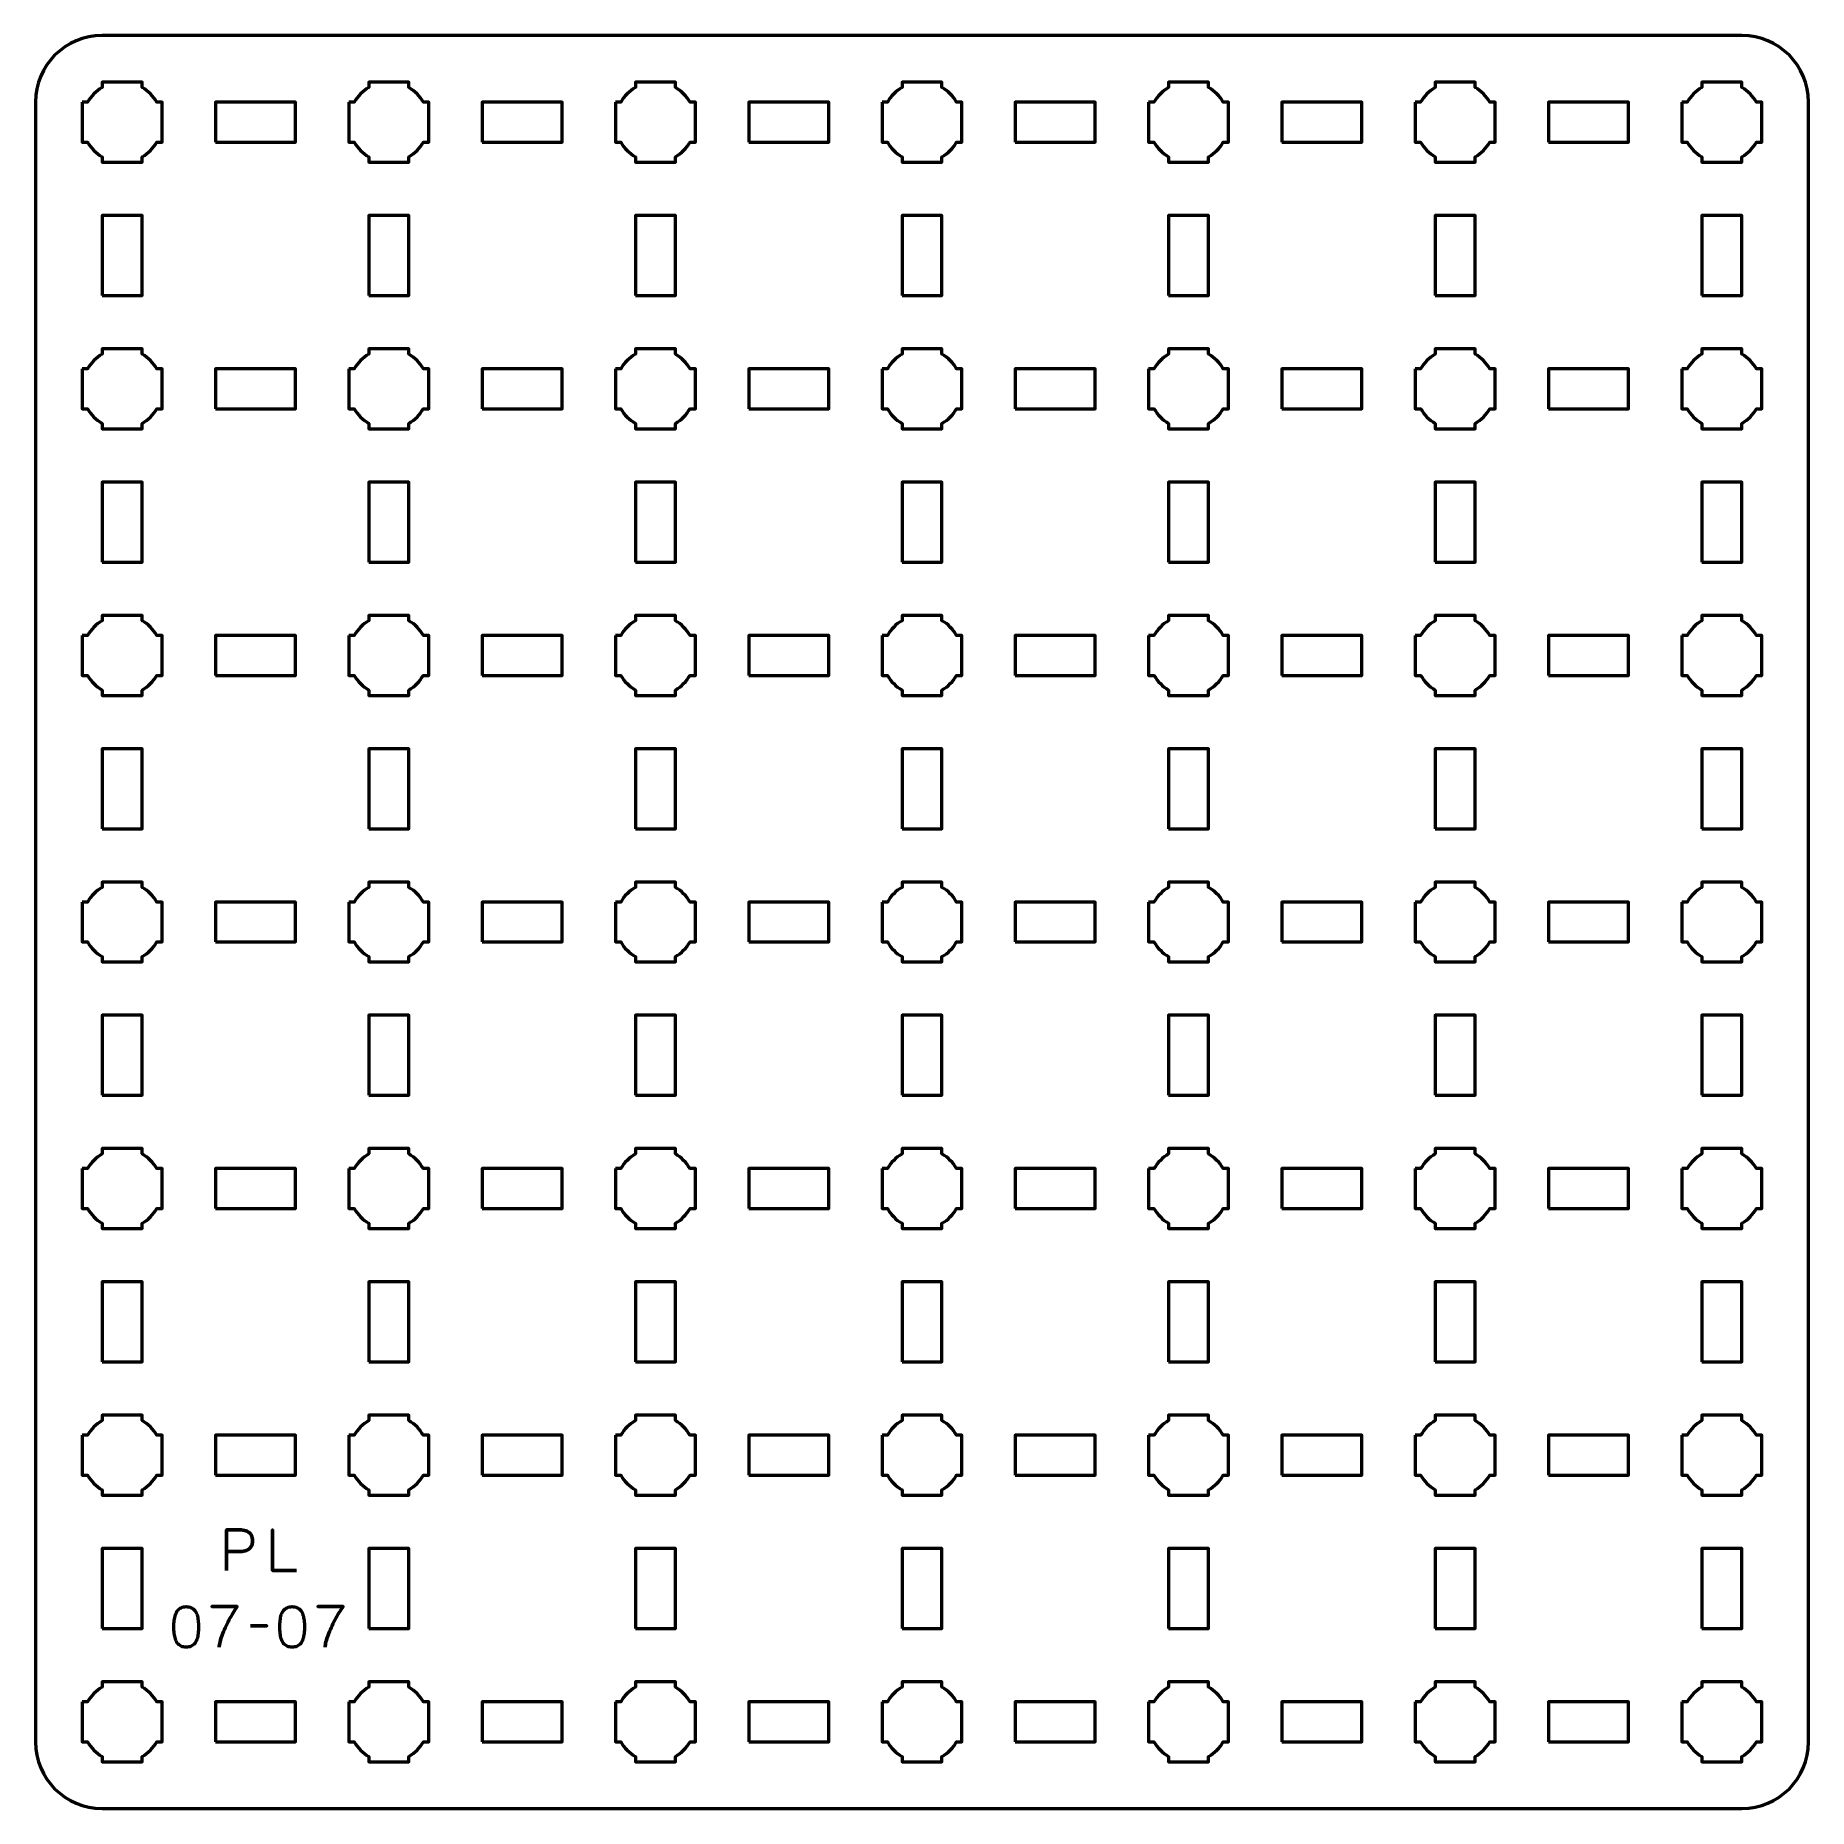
# Model space of a CAD drawing. Header units: centimetres. Extents: x -17.1 to -3.9, y -21.5 to -8.2.
import ezdxf

# ---------------------------------------------------------------- set-up
doc = ezdxf.new("R2010")
doc.units = ezdxf.units.CM
doc.header["$MEASUREMENT"] = 0
doc.layers.add('Layer 1', color=7, linetype='Continuous')

msp = doc.modelspace()

# ---------------------------------------------------------------- linework, layer by layer
at = {"layer": 'Layer 1', "color": 250, "lineweight": 53}
for points in [[(-15.8, -9), (-15.2, -9), (-15.2, -8.7), (-15.8, -8.7), (-15.8, -9)], [(-13.8, -9), (-13.2, -9), (-13.2, -8.7), (-13.8, -8.7), (-13.8, -9)], [(-11.8, -9), (-11.2, -9), (-11.2, -8.7), (-11.8, -8.7), (-11.8, -9)], [(-9.8, -9), (-9.2, -9), (-9.2, -8.7), (-9.8, -8.7), (-9.8, -9)], [(-7.8, -9), (-7.2, -9), (-7.2, -8.7), (-7.8, -8.7), (-7.8, -9)], [(-5.8, -9), (-5.2, -9), (-5.2, -8.7), (-5.8, -8.7), (-5.8, -9)], [(-16.65, -10.15), (-16.35, -10.15), (-16.35, -9.55), (-16.65, -9.55), (-16.65, -10.15)], [(-14.65, -10.15), (-14.35, -10.15), (-14.35, -9.55), (-14.65, -9.55), (-14.65, -10.15)], [(-12.65, -10.15), (-12.35, -10.15), (-12.35, -9.55), (-12.65, -9.55), (-12.65, -10.15)], [(-10.65, -10.15), (-10.35, -10.15), (-10.35, -9.55), (-10.65, -9.55), (-10.65, -10.15)], [(-8.65, -10.15), (-8.35, -10.15), (-8.35, -9.55), (-8.65, -9.55), (-8.65, -10.15)], [(-6.65, -10.15), (-6.35, -10.15), (-6.35, -9.55), (-6.65, -9.55), (-6.65, -10.15)], [(-4.65, -10.15), (-4.35, -10.15), (-4.35, -9.55), (-4.65, -9.55), (-4.65, -10.15)], [(-15.8, -11), (-15.2, -11), (-15.2, -10.7), (-15.8, -10.7), (-15.8, -11)], [(-13.8, -11), (-13.2, -11), (-13.2, -10.7), (-13.8, -10.7), (-13.8, -11)], [(-11.8, -11), (-11.2, -11), (-11.2, -10.7), (-11.8, -10.7), (-11.8, -11)], [(-9.8, -11), (-9.2, -11), (-9.2, -10.7), (-9.8, -10.7), (-9.8, -11)], [(-7.8, -11), (-7.2, -11), (-7.2, -10.7), (-7.8, -10.7), (-7.8, -11)], [(-5.8, -11), (-5.2, -11), (-5.2, -10.7), (-5.8, -10.7), (-5.8, -11)], [(-16.65, -12.15), (-16.35, -12.15), (-16.35, -11.55), (-16.65, -11.55), (-16.65, -12.15)], [(-14.65, -12.15), (-14.35, -12.15), (-14.35, -11.55), (-14.65, -11.55), (-14.65, -12.15)], [(-12.65, -12.15), (-12.35, -12.15), (-12.35, -11.55), (-12.65, -11.55), (-12.65, -12.15)], [(-10.65, -12.15), (-10.35, -12.15), (-10.35, -11.55), (-10.65, -11.55), (-10.65, -12.15)], [(-8.65, -12.15), (-8.35, -12.15), (-8.35, -11.55), (-8.65, -11.55), (-8.65, -12.15)], [(-6.65, -12.15), (-6.35, -12.15), (-6.35, -11.55), (-6.65, -11.55), (-6.65, -12.15)], [(-4.65, -12.15), (-4.35, -12.15), (-4.35, -11.55), (-4.65, -11.55), (-4.65, -12.15)], [(-15.8, -13), (-15.2, -13), (-15.2, -12.7), (-15.8, -12.7), (-15.8, -13)], [(-13.8, -13), (-13.2, -13), (-13.2, -12.7), (-13.8, -12.7), (-13.8, -13)], [(-11.8, -13), (-11.2, -13), (-11.2, -12.7), (-11.8, -12.7), (-11.8, -13)], [(-9.8, -13), (-9.2, -13), (-9.2, -12.7), (-9.8, -12.7), (-9.8, -13)], [(-7.8, -13), (-7.2, -13), (-7.2, -12.7), (-7.8, -12.7), (-7.8, -13)], [(-5.8, -13), (-5.2, -13), (-5.2, -12.7), (-5.8, -12.7), (-5.8, -13)], [(-16.65, -14.15), (-16.35, -14.15), (-16.35, -13.55), (-16.65, -13.55), (-16.65, -14.15)], [(-14.65, -14.15), (-14.35, -14.15), (-14.35, -13.55), (-14.65, -13.55), (-14.65, -14.15)], [(-12.65, -14.15), (-12.35, -14.15), (-12.35, -13.55), (-12.65, -13.55), (-12.65, -14.15)], [(-10.65, -14.15), (-10.35, -14.15), (-10.35, -13.55), (-10.65, -13.55), (-10.65, -14.15)], [(-8.65, -14.15), (-8.35, -14.15), (-8.35, -13.55), (-8.65, -13.55), (-8.65, -14.15)], [(-6.65, -14.15), (-6.35, -14.15), (-6.35, -13.55), (-6.65, -13.55), (-6.65, -14.15)], [(-4.65, -14.15), (-4.35, -14.15), (-4.35, -13.55), (-4.65, -13.55), (-4.65, -14.15)], [(-15.8, -15), (-15.2, -15), (-15.2, -14.7), (-15.8, -14.7), (-15.8, -15)], [(-13.8, -15), (-13.2, -15), (-13.2, -14.7), (-13.8, -14.7), (-13.8, -15)], [(-11.8, -15), (-11.2, -15), (-11.2, -14.7), (-11.8, -14.7), (-11.8, -15)], [(-9.8, -15), (-9.2, -15), (-9.2, -14.7), (-9.8, -14.7), (-9.8, -15)], [(-7.8, -15), (-7.2, -15), (-7.2, -14.7), (-7.8, -14.7), (-7.8, -15)], [(-5.8, -15), (-5.2, -15), (-5.2, -14.7), (-5.8, -14.7), (-5.8, -15)], [(-16.65, -16.15), (-16.35, -16.15), (-16.35, -15.55), (-16.65, -15.55), (-16.65, -16.15)], [(-14.65, -16.15), (-14.35, -16.15), (-14.35, -15.55), (-14.65, -15.55), (-14.65, -16.15)], [(-12.65, -16.15), (-12.35, -16.15), (-12.35, -15.55), (-12.65, -15.55), (-12.65, -16.15)], [(-10.65, -16.15), (-10.35, -16.15), (-10.35, -15.55), (-10.65, -15.55), (-10.65, -16.15)], [(-8.65, -16.15), (-8.35, -16.15), (-8.35, -15.55), (-8.65, -15.55), (-8.65, -16.15)], [(-6.65, -16.15), (-6.35, -16.15), (-6.35, -15.55), (-6.65, -15.55), (-6.65, -16.15)], [(-4.65, -16.15), (-4.35, -16.15), (-4.35, -15.55), (-4.65, -15.55), (-4.65, -16.15)], [(-15.8, -17), (-15.2, -17), (-15.2, -16.7), (-15.8, -16.7), (-15.8, -17)], [(-13.8, -17), (-13.2, -17), (-13.2, -16.7), (-13.8, -16.7), (-13.8, -17)], [(-11.8, -17), (-11.2, -17), (-11.2, -16.7), (-11.8, -16.7), (-11.8, -17)], [(-9.8, -17), (-9.2, -17), (-9.2, -16.7), (-9.8, -16.7), (-9.8, -17)], [(-7.8, -17), (-7.2, -17), (-7.2, -16.7), (-7.8, -16.7), (-7.8, -17)], [(-5.8, -17), (-5.2, -17), (-5.2, -16.7), (-5.8, -16.7), (-5.8, -17)], [(-16.65, -18.15), (-16.35, -18.15), (-16.35, -17.55), (-16.65, -17.55), (-16.65, -18.15)], [(-14.65, -18.15), (-14.35, -18.15), (-14.35, -17.55), (-14.65, -17.55), (-14.65, -18.15)], [(-12.65, -18.15), (-12.35, -18.15), (-12.35, -17.55), (-12.65, -17.55), (-12.65, -18.15)], [(-10.65, -18.15), (-10.35, -18.15), (-10.35, -17.55), (-10.65, -17.55), (-10.65, -18.15)], [(-8.65, -18.15), (-8.35, -18.15), (-8.35, -17.55), (-8.65, -17.55), (-8.65, -18.15)], [(-6.65, -18.15), (-6.35, -18.15), (-6.35, -17.55), (-6.65, -17.55), (-6.65, -18.15)], [(-4.65, -18.15), (-4.35, -18.15), (-4.35, -17.55), (-4.65, -17.55), (-4.65, -18.15)], [(-15.8, -19), (-15.2, -19), (-15.2, -18.7), (-15.8, -18.7), (-15.8, -19)], [(-13.8, -19), (-13.2, -19), (-13.2, -18.7), (-13.8, -18.7), (-13.8, -19)], [(-11.8, -19), (-11.2, -19), (-11.2, -18.7), (-11.8, -18.7), (-11.8, -19)], [(-9.8, -19), (-9.2, -19), (-9.2, -18.7), (-9.8, -18.7), (-9.8, -19)], [(-7.8, -19), (-7.2, -19), (-7.2, -18.7), (-7.8, -18.7), (-7.8, -19)], [(-5.8, -19), (-5.2, -19), (-5.2, -18.7), (-5.8, -18.7), (-5.8, -19)], [(-16.65, -20.15), (-16.35, -20.15), (-16.35, -19.55), (-16.65, -19.55), (-16.65, -20.15)], [(-14.65, -20.15), (-14.35, -20.15), (-14.35, -19.55), (-14.65, -19.55), (-14.65, -20.15)], [(-12.65, -20.15), (-12.35, -20.15), (-12.35, -19.55), (-12.65, -19.55), (-12.65, -20.15)], [(-10.65, -20.15), (-10.35, -20.15), (-10.35, -19.55), (-10.65, -19.55), (-10.65, -20.15)], [(-8.65, -20.15), (-8.35, -20.15), (-8.35, -19.55), (-8.65, -19.55), (-8.65, -20.15)], [(-6.65, -20.15), (-6.35, -20.15), (-6.35, -19.55), (-6.65, -19.55), (-6.65, -20.15)], [(-4.65, -20.15), (-4.35, -20.15), (-4.35, -19.55), (-4.65, -19.55), (-4.65, -20.15)], [(-15.8, -21), (-15.2, -21), (-15.2, -20.7), (-15.8, -20.7), (-15.8, -21)], [(-13.8, -21), (-13.2, -21), (-13.2, -20.7), (-13.8, -20.7), (-13.8, -21)], [(-11.8, -21), (-11.2, -21), (-11.2, -20.7), (-11.8, -20.7), (-11.8, -21)], [(-9.8, -21), (-9.2, -21), (-9.2, -20.7), (-9.8, -20.7), (-9.8, -21)], [(-7.8, -21), (-7.2, -21), (-7.2, -20.7), (-7.8, -20.7), (-7.8, -21)], [(-5.8, -21), (-5.2, -21), (-5.2, -20.7), (-5.8, -20.7), (-5.8, -21)]]:
    msp.add_lwpolyline(points, close=True, dxfattribs=at)
msp.add_open_spline([(-17.15, -21), (-17.15, -21), (-17.15, -8.7), (-17.15, -8.7), (-17.15, -8.7), (-17.15, -8.42391), (-16.92609, -8.2), (-16.65, -8.2), (-16.65, -8.2), (-16.65, -8.2), (-4.35, -8.2), (-4.35, -8.2), (-4.35, -8.2), (-4.07391, -8.2), (-3.85, -8.42391), (-3.85, -8.7), (-3.85, -8.7), (-3.85, -8.7), (-3.85, -21), (-3.85, -21), (-3.85, -21), (-3.85, -21.27609), (-4.07391, -21.5), (-4.35, -21.5), (-4.35, -21.5), (-4.35, -21.5), (-16.65, -21.5), (-16.65, -21.5), (-16.65, -21.5), (-16.92609, -21.5), (-17.15, -21.27609), (-17.15, -21)], degree=3, knots=[0, 0, 0, 0, 0.125, 0.125, 0.125, 0.125, 0.25, 0.25, 0.25, 0.25, 0.375, 0.375, 0.375, 0.375, 0.5, 0.5, 0.5, 0.5, 0.625, 0.625, 0.625, 0.625, 0.75, 0.75, 0.75, 0.75, 0.875, 0.875, 0.875, 0.875, 1, 1, 1, 1], dxfattribs=at)
at = {"layer": 'Layer 1', "lineweight": 53}
for points in [[(-16.8, -8.7), (-16.8, -8.7), (-16.75985, -8.7), (-16.75985, -8.7), (-16.75985, -8.7), (-16.7335, -8.65447), (-16.69553, -8.6165), (-16.65, -8.59015), (-16.65, -8.59015), (-16.65, -8.59015), (-16.65, -8.55), (-16.65, -8.55), (-16.65, -8.55), (-16.65, -8.55), (-16.5, -8.55), (-16.5, -8.55), (-16.5, -8.55), (-16.5, -8.55), (-16.35, -8.55), (-16.35, -8.55), (-16.35, -8.55), (-16.35, -8.55), (-16.35, -8.59015), (-16.35, -8.59015), (-16.35, -8.59015), (-16.30447, -8.6165), (-16.2665, -8.65447), (-16.24015, -8.7), (-16.24015, -8.7), (-16.24015, -8.7), (-16.2, -8.7), (-16.2, -8.7), (-16.2, -8.7), (-16.2, -8.7), (-16.2, -8.85), (-16.2, -8.85), (-16.2, -8.85), (-16.2, -8.85), (-16.2, -9), (-16.2, -9), (-16.2, -9), (-16.2, -9), (-16.24015, -9), (-16.24015, -9), (-16.24015, -9), (-16.2665, -9.04553), (-16.30447, -9.0835), (-16.35, -9.10985), (-16.35, -9.10985), (-16.35, -9.10985), (-16.35, -9.15), (-16.35, -9.15), (-16.35, -9.15), (-16.35, -9.15), (-16.5, -9.15), (-16.5, -9.15), (-16.5, -9.15), (-16.5, -9.15), (-16.65, -9.15), (-16.65, -9.15), (-16.65, -9.15), (-16.65, -9.15), (-16.65, -9.10985), (-16.65, -9.10985), (-16.65, -9.10985), (-16.69553, -9.0835), (-16.7335, -9.04553), (-16.75985, -9), (-16.75985, -9), (-16.75985, -9), (-16.8, -9), (-16.8, -9), (-16.8, -9), (-16.8, -9), (-16.8, -8.85), (-16.8, -8.85), (-16.8, -8.85), (-16.8, -8.85), (-16.8, -8.7), (-16.8, -8.7)], [(-14.8, -8.7), (-14.8, -8.7), (-14.75985, -8.7), (-14.75985, -8.7), (-14.75985, -8.7), (-14.7335, -8.65447), (-14.69553, -8.6165), (-14.65, -8.59015), (-14.65, -8.59015), (-14.65, -8.59015), (-14.65, -8.55), (-14.65, -8.55), (-14.65, -8.55), (-14.65, -8.55), (-14.5, -8.55), (-14.5, -8.55), (-14.5, -8.55), (-14.5, -8.55), (-14.35, -8.55), (-14.35, -8.55), (-14.35, -8.55), (-14.35, -8.55), (-14.35, -8.59015), (-14.35, -8.59015), (-14.35, -8.59015), (-14.30447, -8.6165), (-14.2665, -8.65447), (-14.24015, -8.7), (-14.24015, -8.7), (-14.24015, -8.7), (-14.2, -8.7), (-14.2, -8.7), (-14.2, -8.7), (-14.2, -8.7), (-14.2, -8.85), (-14.2, -8.85), (-14.2, -8.85), (-14.2, -8.85), (-14.2, -9), (-14.2, -9), (-14.2, -9), (-14.2, -9), (-14.24015, -9), (-14.24015, -9), (-14.24015, -9), (-14.2665, -9.04553), (-14.30447, -9.0835), (-14.35, -9.10985), (-14.35, -9.10985), (-14.35, -9.10985), (-14.35, -9.15), (-14.35, -9.15), (-14.35, -9.15), (-14.35, -9.15), (-14.5, -9.15), (-14.5, -9.15), (-14.5, -9.15), (-14.5, -9.15), (-14.65, -9.15), (-14.65, -9.15), (-14.65, -9.15), (-14.65, -9.15), (-14.65, -9.10985), (-14.65, -9.10985), (-14.65, -9.10985), (-14.69553, -9.0835), (-14.7335, -9.04553), (-14.75985, -9), (-14.75985, -9), (-14.75985, -9), (-14.8, -9), (-14.8, -9), (-14.8, -9), (-14.8, -9), (-14.8, -8.85), (-14.8, -8.85), (-14.8, -8.85), (-14.8, -8.85), (-14.8, -8.7), (-14.8, -8.7)], [(-12.8, -8.7), (-12.8, -8.7), (-12.75985, -8.7), (-12.75985, -8.7), (-12.75985, -8.7), (-12.7335, -8.65447), (-12.69553, -8.6165), (-12.65, -8.59015), (-12.65, -8.59015), (-12.65, -8.59015), (-12.65, -8.55), (-12.65, -8.55), (-12.65, -8.55), (-12.65, -8.55), (-12.5, -8.55), (-12.5, -8.55), (-12.5, -8.55), (-12.5, -8.55), (-12.35, -8.55), (-12.35, -8.55), (-12.35, -8.55), (-12.35, -8.55), (-12.35, -8.59015), (-12.35, -8.59015), (-12.35, -8.59015), (-12.30447, -8.6165), (-12.2665, -8.65447), (-12.24015, -8.7), (-12.24015, -8.7), (-12.24015, -8.7), (-12.2, -8.7), (-12.2, -8.7), (-12.2, -8.7), (-12.2, -8.7), (-12.2, -8.85), (-12.2, -8.85), (-12.2, -8.85), (-12.2, -8.85), (-12.2, -9), (-12.2, -9), (-12.2, -9), (-12.2, -9), (-12.24015, -9), (-12.24015, -9), (-12.24015, -9), (-12.2665, -9.04553), (-12.30447, -9.0835), (-12.35, -9.10985), (-12.35, -9.10985), (-12.35, -9.10985), (-12.35, -9.15), (-12.35, -9.15), (-12.35, -9.15), (-12.35, -9.15), (-12.5, -9.15), (-12.5, -9.15), (-12.5, -9.15), (-12.5, -9.15), (-12.65, -9.15), (-12.65, -9.15), (-12.65, -9.15), (-12.65, -9.15), (-12.65, -9.10985), (-12.65, -9.10985), (-12.65, -9.10985), (-12.69553, -9.0835), (-12.7335, -9.04553), (-12.75985, -9), (-12.75985, -9), (-12.75985, -9), (-12.8, -9), (-12.8, -9), (-12.8, -9), (-12.8, -9), (-12.8, -8.85), (-12.8, -8.85), (-12.8, -8.85), (-12.8, -8.85), (-12.8, -8.7), (-12.8, -8.7)], [(-10.8, -8.7), (-10.8, -8.7), (-10.75985, -8.7), (-10.75985, -8.7), (-10.75985, -8.7), (-10.7335, -8.65447), (-10.69553, -8.6165), (-10.65, -8.59015), (-10.65, -8.59015), (-10.65, -8.59015), (-10.65, -8.55), (-10.65, -8.55), (-10.65, -8.55), (-10.65, -8.55), (-10.5, -8.55), (-10.5, -8.55), (-10.5, -8.55), (-10.5, -8.55), (-10.35, -8.55), (-10.35, -8.55), (-10.35, -8.55), (-10.35, -8.55), (-10.35, -8.59015), (-10.35, -8.59015), (-10.35, -8.59015), (-10.30447, -8.6165), (-10.2665, -8.65447), (-10.24015, -8.7), (-10.24015, -8.7), (-10.24015, -8.7), (-10.2, -8.7), (-10.2, -8.7), (-10.2, -8.7), (-10.2, -8.7), (-10.2, -8.85), (-10.2, -8.85), (-10.2, -8.85), (-10.2, -8.85), (-10.2, -9), (-10.2, -9), (-10.2, -9), (-10.2, -9), (-10.24015, -9), (-10.24015, -9), (-10.24015, -9), (-10.2665, -9.04553), (-10.30447, -9.0835), (-10.35, -9.10985), (-10.35, -9.10985), (-10.35, -9.10985), (-10.35, -9.15), (-10.35, -9.15), (-10.35, -9.15), (-10.35, -9.15), (-10.5, -9.15), (-10.5, -9.15), (-10.5, -9.15), (-10.5, -9.15), (-10.65, -9.15), (-10.65, -9.15), (-10.65, -9.15), (-10.65, -9.15), (-10.65, -9.10985), (-10.65, -9.10985), (-10.65, -9.10985), (-10.69553, -9.0835), (-10.7335, -9.04553), (-10.75985, -9), (-10.75985, -9), (-10.75985, -9), (-10.8, -9), (-10.8, -9), (-10.8, -9), (-10.8, -9), (-10.8, -8.85), (-10.8, -8.85), (-10.8, -8.85), (-10.8, -8.85), (-10.8, -8.7), (-10.8, -8.7)], [(-8.8, -8.7), (-8.8, -8.7), (-8.75985, -8.7), (-8.75985, -8.7), (-8.75985, -8.7), (-8.7335, -8.65447), (-8.69553, -8.6165), (-8.65, -8.59015), (-8.65, -8.59015), (-8.65, -8.59015), (-8.65, -8.55), (-8.65, -8.55), (-8.65, -8.55), (-8.65, -8.55), (-8.5, -8.55), (-8.5, -8.55), (-8.5, -8.55), (-8.5, -8.55), (-8.35, -8.55), (-8.35, -8.55), (-8.35, -8.55), (-8.35, -8.55), (-8.35, -8.59015), (-8.35, -8.59015), (-8.35, -8.59015), (-8.30447, -8.6165), (-8.2665, -8.65447), (-8.24015, -8.7), (-8.24015, -8.7), (-8.24015, -8.7), (-8.2, -8.7), (-8.2, -8.7), (-8.2, -8.7), (-8.2, -8.7), (-8.2, -8.85), (-8.2, -8.85), (-8.2, -8.85), (-8.2, -8.85), (-8.2, -9), (-8.2, -9), (-8.2, -9), (-8.2, -9), (-8.24015, -9), (-8.24015, -9), (-8.24015, -9), (-8.2665, -9.04553), (-8.30447, -9.0835), (-8.35, -9.10985), (-8.35, -9.10985), (-8.35, -9.10985), (-8.35, -9.15), (-8.35, -9.15), (-8.35, -9.15), (-8.35, -9.15), (-8.5, -9.15), (-8.5, -9.15), (-8.5, -9.15), (-8.5, -9.15), (-8.65, -9.15), (-8.65, -9.15), (-8.65, -9.15), (-8.65, -9.15), (-8.65, -9.10985), (-8.65, -9.10985), (-8.65, -9.10985), (-8.69553, -9.0835), (-8.7335, -9.04553), (-8.75985, -9), (-8.75985, -9), (-8.75985, -9), (-8.8, -9), (-8.8, -9), (-8.8, -9), (-8.8, -9), (-8.8, -8.85), (-8.8, -8.85), (-8.8, -8.85), (-8.8, -8.85), (-8.8, -8.7), (-8.8, -8.7)], [(-6.8, -8.7), (-6.8, -8.7), (-6.75985, -8.7), (-6.75985, -8.7), (-6.75985, -8.7), (-6.7335, -8.65447), (-6.69553, -8.6165), (-6.65, -8.59015), (-6.65, -8.59015), (-6.65, -8.59015), (-6.65, -8.55), (-6.65, -8.55), (-6.65, -8.55), (-6.65, -8.55), (-6.5, -8.55), (-6.5, -8.55), (-6.5, -8.55), (-6.5, -8.55), (-6.35, -8.55), (-6.35, -8.55), (-6.35, -8.55), (-6.35, -8.55), (-6.35, -8.59015), (-6.35, -8.59015), (-6.35, -8.59015), (-6.30447, -8.6165), (-6.2665, -8.65447), (-6.24015, -8.7), (-6.24015, -8.7), (-6.24015, -8.7), (-6.2, -8.7), (-6.2, -8.7), (-6.2, -8.7), (-6.2, -8.7), (-6.2, -8.85), (-6.2, -8.85), (-6.2, -8.85), (-6.2, -8.85), (-6.2, -9), (-6.2, -9), (-6.2, -9), (-6.2, -9), (-6.24015, -9), (-6.24015, -9), (-6.24015, -9), (-6.2665, -9.04553), (-6.30447, -9.0835), (-6.35, -9.10985), (-6.35, -9.10985), (-6.35, -9.10985), (-6.35, -9.15), (-6.35, -9.15), (-6.35, -9.15), (-6.35, -9.15), (-6.5, -9.15), (-6.5, -9.15), (-6.5, -9.15), (-6.5, -9.15), (-6.65, -9.15), (-6.65, -9.15), (-6.65, -9.15), (-6.65, -9.15), (-6.65, -9.10985), (-6.65, -9.10985), (-6.65, -9.10985), (-6.69553, -9.0835), (-6.7335, -9.04553), (-6.75985, -9), (-6.75985, -9), (-6.75985, -9), (-6.8, -9), (-6.8, -9), (-6.8, -9), (-6.8, -9), (-6.8, -8.85), (-6.8, -8.85), (-6.8, -8.85), (-6.8, -8.85), (-6.8, -8.7), (-6.8, -8.7)], [(-4.8, -8.7), (-4.8, -8.7), (-4.75985, -8.7), (-4.75985, -8.7), (-4.75985, -8.7), (-4.7335, -8.65447), (-4.69553, -8.6165), (-4.65, -8.59015), (-4.65, -8.59015), (-4.65, -8.59015), (-4.65, -8.55), (-4.65, -8.55), (-4.65, -8.55), (-4.65, -8.55), (-4.5, -8.55), (-4.5, -8.55), (-4.5, -8.55), (-4.5, -8.55), (-4.35, -8.55), (-4.35, -8.55), (-4.35, -8.55), (-4.35, -8.55), (-4.35, -8.59015), (-4.35, -8.59015), (-4.35, -8.59015), (-4.30447, -8.6165), (-4.2665, -8.65447), (-4.24015, -8.7), (-4.24015, -8.7), (-4.24015, -8.7), (-4.2, -8.7), (-4.2, -8.7), (-4.2, -8.7), (-4.2, -8.7), (-4.2, -8.85), (-4.2, -8.85), (-4.2, -8.85), (-4.2, -8.85), (-4.2, -9), (-4.2, -9), (-4.2, -9), (-4.2, -9), (-4.24015, -9), (-4.24015, -9), (-4.24015, -9), (-4.2665, -9.04553), (-4.30447, -9.0835), (-4.35, -9.10985), (-4.35, -9.10985), (-4.35, -9.10985), (-4.35, -9.15), (-4.35, -9.15), (-4.35, -9.15), (-4.35, -9.15), (-4.5, -9.15), (-4.5, -9.15), (-4.5, -9.15), (-4.5, -9.15), (-4.65, -9.15), (-4.65, -9.15), (-4.65, -9.15), (-4.65, -9.15), (-4.65, -9.10985), (-4.65, -9.10985), (-4.65, -9.10985), (-4.69553, -9.0835), (-4.7335, -9.04553), (-4.75985, -9), (-4.75985, -9), (-4.75985, -9), (-4.8, -9), (-4.8, -9), (-4.8, -9), (-4.8, -9), (-4.8, -8.85), (-4.8, -8.85), (-4.8, -8.85), (-4.8, -8.85), (-4.8, -8.7), (-4.8, -8.7)], [(-16.8, -10.7), (-16.8, -10.7), (-16.75985, -10.7), (-16.75985, -10.7), (-16.75985, -10.7), (-16.7335, -10.65447), (-16.69553, -10.6165), (-16.65, -10.59015), (-16.65, -10.59015), (-16.65, -10.59015), (-16.65, -10.55), (-16.65, -10.55), (-16.65, -10.55), (-16.65, -10.55), (-16.5, -10.55), (-16.5, -10.55), (-16.5, -10.55), (-16.5, -10.55), (-16.35, -10.55), (-16.35, -10.55), (-16.35, -10.55), (-16.35, -10.55), (-16.35, -10.59015), (-16.35, -10.59015), (-16.35, -10.59015), (-16.30447, -10.6165), (-16.2665, -10.65447), (-16.24015, -10.7), (-16.24015, -10.7), (-16.24015, -10.7), (-16.2, -10.7), (-16.2, -10.7), (-16.2, -10.7), (-16.2, -10.7), (-16.2, -10.85), (-16.2, -10.85), (-16.2, -10.85), (-16.2, -10.85), (-16.2, -11), (-16.2, -11), (-16.2, -11), (-16.2, -11), (-16.24015, -11), (-16.24015, -11), (-16.24015, -11), (-16.2665, -11.04553), (-16.30447, -11.0835), (-16.35, -11.10985), (-16.35, -11.10985), (-16.35, -11.10985), (-16.35, -11.15), (-16.35, -11.15), (-16.35, -11.15), (-16.35, -11.15), (-16.5, -11.15), (-16.5, -11.15), (-16.5, -11.15), (-16.5, -11.15), (-16.65, -11.15), (-16.65, -11.15), (-16.65, -11.15), (-16.65, -11.15), (-16.65, -11.10985), (-16.65, -11.10985), (-16.65, -11.10985), (-16.69553, -11.0835), (-16.7335, -11.04553), (-16.75985, -11), (-16.75985, -11), (-16.75985, -11), (-16.8, -11), (-16.8, -11), (-16.8, -11), (-16.8, -11), (-16.8, -10.85), (-16.8, -10.85), (-16.8, -10.85), (-16.8, -10.85), (-16.8, -10.7), (-16.8, -10.7)], [(-14.8, -10.7), (-14.8, -10.7), (-14.75985, -10.7), (-14.75985, -10.7), (-14.75985, -10.7), (-14.7335, -10.65447), (-14.69553, -10.6165), (-14.65, -10.59015), (-14.65, -10.59015), (-14.65, -10.59015), (-14.65, -10.55), (-14.65, -10.55), (-14.65, -10.55), (-14.65, -10.55), (-14.5, -10.55), (-14.5, -10.55), (-14.5, -10.55), (-14.5, -10.55), (-14.35, -10.55), (-14.35, -10.55), (-14.35, -10.55), (-14.35, -10.55), (-14.35, -10.59015), (-14.35, -10.59015), (-14.35, -10.59015), (-14.30447, -10.6165), (-14.2665, -10.65447), (-14.24015, -10.7), (-14.24015, -10.7), (-14.24015, -10.7), (-14.2, -10.7), (-14.2, -10.7), (-14.2, -10.7), (-14.2, -10.7), (-14.2, -10.85), (-14.2, -10.85), (-14.2, -10.85), (-14.2, -10.85), (-14.2, -11), (-14.2, -11), (-14.2, -11), (-14.2, -11), (-14.24015, -11), (-14.24015, -11), (-14.24015, -11), (-14.2665, -11.04553), (-14.30447, -11.0835), (-14.35, -11.10985), (-14.35, -11.10985), (-14.35, -11.10985), (-14.35, -11.15), (-14.35, -11.15), (-14.35, -11.15), (-14.35, -11.15), (-14.5, -11.15), (-14.5, -11.15), (-14.5, -11.15), (-14.5, -11.15), (-14.65, -11.15), (-14.65, -11.15), (-14.65, -11.15), (-14.65, -11.15), (-14.65, -11.10985), (-14.65, -11.10985), (-14.65, -11.10985), (-14.69553, -11.0835), (-14.7335, -11.04553), (-14.75985, -11), (-14.75985, -11), (-14.75985, -11), (-14.8, -11), (-14.8, -11), (-14.8, -11), (-14.8, -11), (-14.8, -10.85), (-14.8, -10.85), (-14.8, -10.85), (-14.8, -10.85), (-14.8, -10.7), (-14.8, -10.7)], [(-12.8, -10.7), (-12.8, -10.7), (-12.75985, -10.7), (-12.75985, -10.7), (-12.75985, -10.7), (-12.7335, -10.65447), (-12.69553, -10.6165), (-12.65, -10.59015), (-12.65, -10.59015), (-12.65, -10.59015), (-12.65, -10.55), (-12.65, -10.55), (-12.65, -10.55), (-12.65, -10.55), (-12.5, -10.55), (-12.5, -10.55), (-12.5, -10.55), (-12.5, -10.55), (-12.35, -10.55), (-12.35, -10.55), (-12.35, -10.55), (-12.35, -10.55), (-12.35, -10.59015), (-12.35, -10.59015), (-12.35, -10.59015), (-12.30447, -10.6165), (-12.2665, -10.65447), (-12.24015, -10.7), (-12.24015, -10.7), (-12.24015, -10.7), (-12.2, -10.7), (-12.2, -10.7), (-12.2, -10.7), (-12.2, -10.7), (-12.2, -10.85), (-12.2, -10.85), (-12.2, -10.85), (-12.2, -10.85), (-12.2, -11), (-12.2, -11), (-12.2, -11), (-12.2, -11), (-12.24015, -11), (-12.24015, -11), (-12.24015, -11), (-12.2665, -11.04553), (-12.30447, -11.0835), (-12.35, -11.10985), (-12.35, -11.10985), (-12.35, -11.10985), (-12.35, -11.15), (-12.35, -11.15), (-12.35, -11.15), (-12.35, -11.15), (-12.5, -11.15), (-12.5, -11.15), (-12.5, -11.15), (-12.5, -11.15), (-12.65, -11.15), (-12.65, -11.15), (-12.65, -11.15), (-12.65, -11.15), (-12.65, -11.10985), (-12.65, -11.10985), (-12.65, -11.10985), (-12.69553, -11.0835), (-12.7335, -11.04553), (-12.75985, -11), (-12.75985, -11), (-12.75985, -11), (-12.8, -11), (-12.8, -11), (-12.8, -11), (-12.8, -11), (-12.8, -10.85), (-12.8, -10.85), (-12.8, -10.85), (-12.8, -10.85), (-12.8, -10.7), (-12.8, -10.7)], [(-10.8, -10.7), (-10.8, -10.7), (-10.75985, -10.7), (-10.75985, -10.7), (-10.75985, -10.7), (-10.7335, -10.65447), (-10.69553, -10.6165), (-10.65, -10.59015), (-10.65, -10.59015), (-10.65, -10.59015), (-10.65, -10.55), (-10.65, -10.55), (-10.65, -10.55), (-10.65, -10.55), (-10.5, -10.55), (-10.5, -10.55), (-10.5, -10.55), (-10.5, -10.55), (-10.35, -10.55), (-10.35, -10.55), (-10.35, -10.55), (-10.35, -10.55), (-10.35, -10.59015), (-10.35, -10.59015), (-10.35, -10.59015), (-10.30447, -10.6165), (-10.2665, -10.65447), (-10.24015, -10.7), (-10.24015, -10.7), (-10.24015, -10.7), (-10.2, -10.7), (-10.2, -10.7), (-10.2, -10.7), (-10.2, -10.7), (-10.2, -10.85), (-10.2, -10.85), (-10.2, -10.85), (-10.2, -10.85), (-10.2, -11), (-10.2, -11), (-10.2, -11), (-10.2, -11), (-10.24015, -11), (-10.24015, -11), (-10.24015, -11), (-10.2665, -11.04553), (-10.30447, -11.0835), (-10.35, -11.10985), (-10.35, -11.10985), (-10.35, -11.10985), (-10.35, -11.15), (-10.35, -11.15), (-10.35, -11.15), (-10.35, -11.15), (-10.5, -11.15), (-10.5, -11.15), (-10.5, -11.15), (-10.5, -11.15), (-10.65, -11.15), (-10.65, -11.15), (-10.65, -11.15), (-10.65, -11.15), (-10.65, -11.10985), (-10.65, -11.10985), (-10.65, -11.10985), (-10.69553, -11.0835), (-10.7335, -11.04553), (-10.75985, -11), (-10.75985, -11), (-10.75985, -11), (-10.8, -11), (-10.8, -11), (-10.8, -11), (-10.8, -11), (-10.8, -10.85), (-10.8, -10.85), (-10.8, -10.85), (-10.8, -10.85), (-10.8, -10.7), (-10.8, -10.7)], [(-8.8, -10.7), (-8.8, -10.7), (-8.75985, -10.7), (-8.75985, -10.7), (-8.75985, -10.7), (-8.7335, -10.65447), (-8.69553, -10.6165), (-8.65, -10.59015), (-8.65, -10.59015), (-8.65, -10.59015), (-8.65, -10.55), (-8.65, -10.55), (-8.65, -10.55), (-8.65, -10.55), (-8.5, -10.55), (-8.5, -10.55), (-8.5, -10.55), (-8.5, -10.55), (-8.35, -10.55), (-8.35, -10.55), (-8.35, -10.55), (-8.35, -10.55), (-8.35, -10.59015), (-8.35, -10.59015), (-8.35, -10.59015), (-8.30447, -10.6165), (-8.2665, -10.65447), (-8.24015, -10.7), (-8.24015, -10.7), (-8.24015, -10.7), (-8.2, -10.7), (-8.2, -10.7), (-8.2, -10.7), (-8.2, -10.7), (-8.2, -10.85), (-8.2, -10.85), (-8.2, -10.85), (-8.2, -10.85), (-8.2, -11), (-8.2, -11), (-8.2, -11), (-8.2, -11), (-8.24015, -11), (-8.24015, -11), (-8.24015, -11), (-8.2665, -11.04553), (-8.30447, -11.0835), (-8.35, -11.10985), (-8.35, -11.10985), (-8.35, -11.10985), (-8.35, -11.15), (-8.35, -11.15), (-8.35, -11.15), (-8.35, -11.15), (-8.5, -11.15), (-8.5, -11.15), (-8.5, -11.15), (-8.5, -11.15), (-8.65, -11.15), (-8.65, -11.15), (-8.65, -11.15), (-8.65, -11.15), (-8.65, -11.10985), (-8.65, -11.10985), (-8.65, -11.10985), (-8.69553, -11.0835), (-8.7335, -11.04553), (-8.75985, -11), (-8.75985, -11), (-8.75985, -11), (-8.8, -11), (-8.8, -11), (-8.8, -11), (-8.8, -11), (-8.8, -10.85), (-8.8, -10.85), (-8.8, -10.85), (-8.8, -10.85), (-8.8, -10.7), (-8.8, -10.7)], [(-6.8, -10.7), (-6.8, -10.7), (-6.75985, -10.7), (-6.75985, -10.7), (-6.75985, -10.7), (-6.7335, -10.65447), (-6.69553, -10.6165), (-6.65, -10.59015), (-6.65, -10.59015), (-6.65, -10.59015), (-6.65, -10.55), (-6.65, -10.55), (-6.65, -10.55), (-6.65, -10.55), (-6.5, -10.55), (-6.5, -10.55), (-6.5, -10.55), (-6.5, -10.55), (-6.35, -10.55), (-6.35, -10.55), (-6.35, -10.55), (-6.35, -10.55), (-6.35, -10.59015), (-6.35, -10.59015), (-6.35, -10.59015), (-6.30447, -10.6165), (-6.2665, -10.65447), (-6.24015, -10.7), (-6.24015, -10.7), (-6.24015, -10.7), (-6.2, -10.7), (-6.2, -10.7), (-6.2, -10.7), (-6.2, -10.7), (-6.2, -10.85), (-6.2, -10.85), (-6.2, -10.85), (-6.2, -10.85), (-6.2, -11), (-6.2, -11), (-6.2, -11), (-6.2, -11), (-6.24015, -11), (-6.24015, -11), (-6.24015, -11), (-6.2665, -11.04553), (-6.30447, -11.0835), (-6.35, -11.10985), (-6.35, -11.10985), (-6.35, -11.10985), (-6.35, -11.15), (-6.35, -11.15), (-6.35, -11.15), (-6.35, -11.15), (-6.5, -11.15), (-6.5, -11.15), (-6.5, -11.15), (-6.5, -11.15), (-6.65, -11.15), (-6.65, -11.15), (-6.65, -11.15), (-6.65, -11.15), (-6.65, -11.10985), (-6.65, -11.10985), (-6.65, -11.10985), (-6.69553, -11.0835), (-6.7335, -11.04553), (-6.75985, -11), (-6.75985, -11), (-6.75985, -11), (-6.8, -11), (-6.8, -11), (-6.8, -11), (-6.8, -11), (-6.8, -10.85), (-6.8, -10.85), (-6.8, -10.85), (-6.8, -10.85), (-6.8, -10.7), (-6.8, -10.7)], [(-4.8, -10.7), (-4.8, -10.7), (-4.75985, -10.7), (-4.75985, -10.7), (-4.75985, -10.7), (-4.7335, -10.65447), (-4.69553, -10.6165), (-4.65, -10.59015), (-4.65, -10.59015), (-4.65, -10.59015), (-4.65, -10.55), (-4.65, -10.55), (-4.65, -10.55), (-4.65, -10.55), (-4.5, -10.55), (-4.5, -10.55), (-4.5, -10.55), (-4.5, -10.55), (-4.35, -10.55), (-4.35, -10.55), (-4.35, -10.55), (-4.35, -10.55), (-4.35, -10.59015), (-4.35, -10.59015), (-4.35, -10.59015), (-4.30447, -10.6165), (-4.2665, -10.65447), (-4.24015, -10.7), (-4.24015, -10.7), (-4.24015, -10.7), (-4.2, -10.7), (-4.2, -10.7), (-4.2, -10.7), (-4.2, -10.7), (-4.2, -10.85), (-4.2, -10.85), (-4.2, -10.85), (-4.2, -10.85), (-4.2, -11), (-4.2, -11), (-4.2, -11), (-4.2, -11), (-4.24015, -11), (-4.24015, -11), (-4.24015, -11), (-4.2665, -11.04553), (-4.30447, -11.0835), (-4.35, -11.10985), (-4.35, -11.10985), (-4.35, -11.10985), (-4.35, -11.15), (-4.35, -11.15), (-4.35, -11.15), (-4.35, -11.15), (-4.5, -11.15), (-4.5, -11.15), (-4.5, -11.15), (-4.5, -11.15), (-4.65, -11.15), (-4.65, -11.15), (-4.65, -11.15), (-4.65, -11.15), (-4.65, -11.10985), (-4.65, -11.10985), (-4.65, -11.10985), (-4.69553, -11.0835), (-4.7335, -11.04553), (-4.75985, -11), (-4.75985, -11), (-4.75985, -11), (-4.8, -11), (-4.8, -11), (-4.8, -11), (-4.8, -11), (-4.8, -10.85), (-4.8, -10.85), (-4.8, -10.85), (-4.8, -10.85), (-4.8, -10.7), (-4.8, -10.7)], [(-16.8, -12.7), (-16.8, -12.7), (-16.75985, -12.7), (-16.75985, -12.7), (-16.75985, -12.7), (-16.7335, -12.65447), (-16.69553, -12.6165), (-16.65, -12.59015), (-16.65, -12.59015), (-16.65, -12.59015), (-16.65, -12.55), (-16.65, -12.55), (-16.65, -12.55), (-16.65, -12.55), (-16.5, -12.55), (-16.5, -12.55), (-16.5, -12.55), (-16.5, -12.55), (-16.35, -12.55), (-16.35, -12.55), (-16.35, -12.55), (-16.35, -12.55), (-16.35, -12.59015), (-16.35, -12.59015), (-16.35, -12.59015), (-16.30447, -12.6165), (-16.2665, -12.65447), (-16.24015, -12.7), (-16.24015, -12.7), (-16.24015, -12.7), (-16.2, -12.7), (-16.2, -12.7), (-16.2, -12.7), (-16.2, -12.7), (-16.2, -12.85), (-16.2, -12.85), (-16.2, -12.85), (-16.2, -12.85), (-16.2, -13), (-16.2, -13), (-16.2, -13), (-16.2, -13), (-16.24015, -13), (-16.24015, -13), (-16.24015, -13), (-16.2665, -13.04553), (-16.30447, -13.0835), (-16.35, -13.10985), (-16.35, -13.10985), (-16.35, -13.10985), (-16.35, -13.15), (-16.35, -13.15), (-16.35, -13.15), (-16.35, -13.15), (-16.5, -13.15), (-16.5, -13.15), (-16.5, -13.15), (-16.5, -13.15), (-16.65, -13.15), (-16.65, -13.15), (-16.65, -13.15), (-16.65, -13.15), (-16.65, -13.10985), (-16.65, -13.10985), (-16.65, -13.10985), (-16.69553, -13.0835), (-16.7335, -13.04553), (-16.75985, -13), (-16.75985, -13), (-16.75985, -13), (-16.8, -13), (-16.8, -13), (-16.8, -13), (-16.8, -13), (-16.8, -12.85), (-16.8, -12.85), (-16.8, -12.85), (-16.8, -12.85), (-16.8, -12.7), (-16.8, -12.7)], [(-14.8, -12.7), (-14.8, -12.7), (-14.75985, -12.7), (-14.75985, -12.7), (-14.75985, -12.7), (-14.7335, -12.65447), (-14.69553, -12.6165), (-14.65, -12.59015), (-14.65, -12.59015), (-14.65, -12.59015), (-14.65, -12.55), (-14.65, -12.55), (-14.65, -12.55), (-14.65, -12.55), (-14.5, -12.55), (-14.5, -12.55), (-14.5, -12.55), (-14.5, -12.55), (-14.35, -12.55), (-14.35, -12.55), (-14.35, -12.55), (-14.35, -12.55), (-14.35, -12.59015), (-14.35, -12.59015), (-14.35, -12.59015), (-14.30447, -12.6165), (-14.2665, -12.65447), (-14.24015, -12.7), (-14.24015, -12.7), (-14.24015, -12.7), (-14.2, -12.7), (-14.2, -12.7), (-14.2, -12.7), (-14.2, -12.7), (-14.2, -12.85), (-14.2, -12.85), (-14.2, -12.85), (-14.2, -12.85), (-14.2, -13), (-14.2, -13), (-14.2, -13), (-14.2, -13), (-14.24015, -13), (-14.24015, -13), (-14.24015, -13), (-14.2665, -13.04553), (-14.30447, -13.0835), (-14.35, -13.10985), (-14.35, -13.10985), (-14.35, -13.10985), (-14.35, -13.15), (-14.35, -13.15), (-14.35, -13.15), (-14.35, -13.15), (-14.5, -13.15), (-14.5, -13.15), (-14.5, -13.15), (-14.5, -13.15), (-14.65, -13.15), (-14.65, -13.15), (-14.65, -13.15), (-14.65, -13.15), (-14.65, -13.10985), (-14.65, -13.10985), (-14.65, -13.10985), (-14.69553, -13.0835), (-14.7335, -13.04553), (-14.75985, -13), (-14.75985, -13), (-14.75985, -13), (-14.8, -13), (-14.8, -13), (-14.8, -13), (-14.8, -13), (-14.8, -12.85), (-14.8, -12.85), (-14.8, -12.85), (-14.8, -12.85), (-14.8, -12.7), (-14.8, -12.7)], [(-12.8, -12.7), (-12.8, -12.7), (-12.75985, -12.7), (-12.75985, -12.7), (-12.75985, -12.7), (-12.7335, -12.65447), (-12.69553, -12.6165), (-12.65, -12.59015), (-12.65, -12.59015), (-12.65, -12.59015), (-12.65, -12.55), (-12.65, -12.55), (-12.65, -12.55), (-12.65, -12.55), (-12.5, -12.55), (-12.5, -12.55), (-12.5, -12.55), (-12.5, -12.55), (-12.35, -12.55), (-12.35, -12.55), (-12.35, -12.55), (-12.35, -12.55), (-12.35, -12.59015), (-12.35, -12.59015), (-12.35, -12.59015), (-12.30447, -12.6165), (-12.2665, -12.65447), (-12.24015, -12.7), (-12.24015, -12.7), (-12.24015, -12.7), (-12.2, -12.7), (-12.2, -12.7), (-12.2, -12.7), (-12.2, -12.7), (-12.2, -12.85), (-12.2, -12.85), (-12.2, -12.85), (-12.2, -12.85), (-12.2, -13), (-12.2, -13), (-12.2, -13), (-12.2, -13), (-12.24015, -13), (-12.24015, -13), (-12.24015, -13), (-12.2665, -13.04553), (-12.30447, -13.0835), (-12.35, -13.10985), (-12.35, -13.10985), (-12.35, -13.10985), (-12.35, -13.15), (-12.35, -13.15), (-12.35, -13.15), (-12.35, -13.15), (-12.5, -13.15), (-12.5, -13.15), (-12.5, -13.15), (-12.5, -13.15), (-12.65, -13.15), (-12.65, -13.15), (-12.65, -13.15), (-12.65, -13.15), (-12.65, -13.10985), (-12.65, -13.10985), (-12.65, -13.10985), (-12.69553, -13.0835), (-12.7335, -13.04553), (-12.75985, -13), (-12.75985, -13), (-12.75985, -13), (-12.8, -13), (-12.8, -13), (-12.8, -13), (-12.8, -13), (-12.8, -12.85), (-12.8, -12.85), (-12.8, -12.85), (-12.8, -12.85), (-12.8, -12.7), (-12.8, -12.7)], [(-10.8, -12.7), (-10.8, -12.7), (-10.75985, -12.7), (-10.75985, -12.7), (-10.75985, -12.7), (-10.7335, -12.65447), (-10.69553, -12.6165), (-10.65, -12.59015), (-10.65, -12.59015), (-10.65, -12.59015), (-10.65, -12.55), (-10.65, -12.55), (-10.65, -12.55), (-10.65, -12.55), (-10.5, -12.55), (-10.5, -12.55), (-10.5, -12.55), (-10.5, -12.55), (-10.35, -12.55), (-10.35, -12.55), (-10.35, -12.55), (-10.35, -12.55), (-10.35, -12.59015), (-10.35, -12.59015), (-10.35, -12.59015), (-10.30447, -12.6165), (-10.2665, -12.65447), (-10.24015, -12.7), (-10.24015, -12.7), (-10.24015, -12.7), (-10.2, -12.7), (-10.2, -12.7), (-10.2, -12.7), (-10.2, -12.7), (-10.2, -12.85), (-10.2, -12.85), (-10.2, -12.85), (-10.2, -12.85), (-10.2, -13), (-10.2, -13), (-10.2, -13), (-10.2, -13), (-10.24015, -13), (-10.24015, -13), (-10.24015, -13), (-10.2665, -13.04553), (-10.30447, -13.0835), (-10.35, -13.10985), (-10.35, -13.10985), (-10.35, -13.10985), (-10.35, -13.15), (-10.35, -13.15), (-10.35, -13.15), (-10.35, -13.15), (-10.5, -13.15), (-10.5, -13.15), (-10.5, -13.15), (-10.5, -13.15), (-10.65, -13.15), (-10.65, -13.15), (-10.65, -13.15), (-10.65, -13.15), (-10.65, -13.10985), (-10.65, -13.10985), (-10.65, -13.10985), (-10.69553, -13.0835), (-10.7335, -13.04553), (-10.75985, -13), (-10.75985, -13), (-10.75985, -13), (-10.8, -13), (-10.8, -13), (-10.8, -13), (-10.8, -13), (-10.8, -12.85), (-10.8, -12.85), (-10.8, -12.85), (-10.8, -12.85), (-10.8, -12.7), (-10.8, -12.7)], [(-8.8, -12.7), (-8.8, -12.7), (-8.75985, -12.7), (-8.75985, -12.7), (-8.75985, -12.7), (-8.7335, -12.65447), (-8.69553, -12.6165), (-8.65, -12.59015), (-8.65, -12.59015), (-8.65, -12.59015), (-8.65, -12.55), (-8.65, -12.55), (-8.65, -12.55), (-8.65, -12.55), (-8.5, -12.55), (-8.5, -12.55), (-8.5, -12.55), (-8.5, -12.55), (-8.35, -12.55), (-8.35, -12.55), (-8.35, -12.55), (-8.35, -12.55), (-8.35, -12.59015), (-8.35, -12.59015), (-8.35, -12.59015), (-8.30447, -12.6165), (-8.2665, -12.65447), (-8.24015, -12.7), (-8.24015, -12.7), (-8.24015, -12.7), (-8.2, -12.7), (-8.2, -12.7), (-8.2, -12.7), (-8.2, -12.7), (-8.2, -12.85), (-8.2, -12.85), (-8.2, -12.85), (-8.2, -12.85), (-8.2, -13), (-8.2, -13), (-8.2, -13), (-8.2, -13), (-8.24015, -13), (-8.24015, -13), (-8.24015, -13), (-8.2665, -13.04553), (-8.30447, -13.0835), (-8.35, -13.10985), (-8.35, -13.10985), (-8.35, -13.10985), (-8.35, -13.15), (-8.35, -13.15), (-8.35, -13.15), (-8.35, -13.15), (-8.5, -13.15), (-8.5, -13.15), (-8.5, -13.15), (-8.5, -13.15), (-8.65, -13.15), (-8.65, -13.15), (-8.65, -13.15), (-8.65, -13.15), (-8.65, -13.10985), (-8.65, -13.10985), (-8.65, -13.10985), (-8.69553, -13.0835), (-8.7335, -13.04553), (-8.75985, -13), (-8.75985, -13), (-8.75985, -13), (-8.8, -13), (-8.8, -13), (-8.8, -13), (-8.8, -13), (-8.8, -12.85), (-8.8, -12.85), (-8.8, -12.85), (-8.8, -12.85), (-8.8, -12.7), (-8.8, -12.7)], [(-6.8, -12.7), (-6.8, -12.7), (-6.75985, -12.7), (-6.75985, -12.7), (-6.75985, -12.7), (-6.7335, -12.65447), (-6.69553, -12.6165), (-6.65, -12.59015), (-6.65, -12.59015), (-6.65, -12.59015), (-6.65, -12.55), (-6.65, -12.55), (-6.65, -12.55), (-6.65, -12.55), (-6.5, -12.55), (-6.5, -12.55), (-6.5, -12.55), (-6.5, -12.55), (-6.35, -12.55), (-6.35, -12.55), (-6.35, -12.55), (-6.35, -12.55), (-6.35, -12.59015), (-6.35, -12.59015), (-6.35, -12.59015), (-6.30447, -12.6165), (-6.2665, -12.65447), (-6.24015, -12.7), (-6.24015, -12.7), (-6.24015, -12.7), (-6.2, -12.7), (-6.2, -12.7), (-6.2, -12.7), (-6.2, -12.7), (-6.2, -12.85), (-6.2, -12.85), (-6.2, -12.85), (-6.2, -12.85), (-6.2, -13), (-6.2, -13), (-6.2, -13), (-6.2, -13), (-6.24015, -13), (-6.24015, -13), (-6.24015, -13), (-6.2665, -13.04553), (-6.30447, -13.0835), (-6.35, -13.10985), (-6.35, -13.10985), (-6.35, -13.10985), (-6.35, -13.15), (-6.35, -13.15), (-6.35, -13.15), (-6.35, -13.15), (-6.5, -13.15), (-6.5, -13.15), (-6.5, -13.15), (-6.5, -13.15), (-6.65, -13.15), (-6.65, -13.15), (-6.65, -13.15), (-6.65, -13.15), (-6.65, -13.10985), (-6.65, -13.10985), (-6.65, -13.10985), (-6.69553, -13.0835), (-6.7335, -13.04553), (-6.75985, -13), (-6.75985, -13), (-6.75985, -13), (-6.8, -13), (-6.8, -13), (-6.8, -13), (-6.8, -13), (-6.8, -12.85), (-6.8, -12.85), (-6.8, -12.85), (-6.8, -12.85), (-6.8, -12.7), (-6.8, -12.7)], [(-4.8, -12.7), (-4.8, -12.7), (-4.75985, -12.7), (-4.75985, -12.7), (-4.75985, -12.7), (-4.7335, -12.65447), (-4.69553, -12.6165), (-4.65, -12.59015), (-4.65, -12.59015), (-4.65, -12.59015), (-4.65, -12.55), (-4.65, -12.55), (-4.65, -12.55), (-4.65, -12.55), (-4.5, -12.55), (-4.5, -12.55), (-4.5, -12.55), (-4.5, -12.55), (-4.35, -12.55), (-4.35, -12.55), (-4.35, -12.55), (-4.35, -12.55), (-4.35, -12.59015), (-4.35, -12.59015), (-4.35, -12.59015), (-4.30447, -12.6165), (-4.2665, -12.65447), (-4.24015, -12.7), (-4.24015, -12.7), (-4.24015, -12.7), (-4.2, -12.7), (-4.2, -12.7), (-4.2, -12.7), (-4.2, -12.7), (-4.2, -12.85), (-4.2, -12.85), (-4.2, -12.85), (-4.2, -12.85), (-4.2, -13), (-4.2, -13), (-4.2, -13), (-4.2, -13), (-4.24015, -13), (-4.24015, -13), (-4.24015, -13), (-4.2665, -13.04553), (-4.30447, -13.0835), (-4.35, -13.10985), (-4.35, -13.10985), (-4.35, -13.10985), (-4.35, -13.15), (-4.35, -13.15), (-4.35, -13.15), (-4.35, -13.15), (-4.5, -13.15), (-4.5, -13.15), (-4.5, -13.15), (-4.5, -13.15), (-4.65, -13.15), (-4.65, -13.15), (-4.65, -13.15), (-4.65, -13.15), (-4.65, -13.10985), (-4.65, -13.10985), (-4.65, -13.10985), (-4.69553, -13.0835), (-4.7335, -13.04553), (-4.75985, -13), (-4.75985, -13), (-4.75985, -13), (-4.8, -13), (-4.8, -13), (-4.8, -13), (-4.8, -13), (-4.8, -12.85), (-4.8, -12.85), (-4.8, -12.85), (-4.8, -12.85), (-4.8, -12.7), (-4.8, -12.7)], [(-16.8, -14.7), (-16.8, -14.7), (-16.75985, -14.7), (-16.75985, -14.7), (-16.75985, -14.7), (-16.7335, -14.65447), (-16.69553, -14.6165), (-16.65, -14.59015), (-16.65, -14.59015), (-16.65, -14.59015), (-16.65, -14.55), (-16.65, -14.55), (-16.65, -14.55), (-16.65, -14.55), (-16.5, -14.55), (-16.5, -14.55), (-16.5, -14.55), (-16.5, -14.55), (-16.35, -14.55), (-16.35, -14.55), (-16.35, -14.55), (-16.35, -14.55), (-16.35, -14.59015), (-16.35, -14.59015), (-16.35, -14.59015), (-16.30447, -14.6165), (-16.2665, -14.65447), (-16.24015, -14.7), (-16.24015, -14.7), (-16.24015, -14.7), (-16.2, -14.7), (-16.2, -14.7), (-16.2, -14.7), (-16.2, -14.7), (-16.2, -14.85), (-16.2, -14.85), (-16.2, -14.85), (-16.2, -14.85), (-16.2, -15), (-16.2, -15), (-16.2, -15), (-16.2, -15), (-16.24015, -15), (-16.24015, -15), (-16.24015, -15), (-16.2665, -15.04553), (-16.30447, -15.0835), (-16.35, -15.10985), (-16.35, -15.10985), (-16.35, -15.10985), (-16.35, -15.15), (-16.35, -15.15), (-16.35, -15.15), (-16.35, -15.15), (-16.5, -15.15), (-16.5, -15.15), (-16.5, -15.15), (-16.5, -15.15), (-16.65, -15.15), (-16.65, -15.15), (-16.65, -15.15), (-16.65, -15.15), (-16.65, -15.10985), (-16.65, -15.10985), (-16.65, -15.10985), (-16.69553, -15.0835), (-16.7335, -15.04553), (-16.75985, -15), (-16.75985, -15), (-16.75985, -15), (-16.8, -15), (-16.8, -15), (-16.8, -15), (-16.8, -15), (-16.8, -14.85), (-16.8, -14.85), (-16.8, -14.85), (-16.8, -14.85), (-16.8, -14.7), (-16.8, -14.7)], [(-14.8, -14.7), (-14.8, -14.7), (-14.75985, -14.7), (-14.75985, -14.7), (-14.75985, -14.7), (-14.7335, -14.65447), (-14.69553, -14.6165), (-14.65, -14.59015), (-14.65, -14.59015), (-14.65, -14.59015), (-14.65, -14.55), (-14.65, -14.55), (-14.65, -14.55), (-14.65, -14.55), (-14.5, -14.55), (-14.5, -14.55), (-14.5, -14.55), (-14.5, -14.55), (-14.35, -14.55), (-14.35, -14.55), (-14.35, -14.55), (-14.35, -14.55), (-14.35, -14.59015), (-14.35, -14.59015), (-14.35, -14.59015), (-14.30447, -14.6165), (-14.2665, -14.65447), (-14.24015, -14.7), (-14.24015, -14.7), (-14.24015, -14.7), (-14.2, -14.7), (-14.2, -14.7), (-14.2, -14.7), (-14.2, -14.7), (-14.2, -14.85), (-14.2, -14.85), (-14.2, -14.85), (-14.2, -14.85), (-14.2, -15), (-14.2, -15), (-14.2, -15), (-14.2, -15), (-14.24015, -15), (-14.24015, -15), (-14.24015, -15), (-14.2665, -15.04553), (-14.30447, -15.0835), (-14.35, -15.10985), (-14.35, -15.10985), (-14.35, -15.10985), (-14.35, -15.15), (-14.35, -15.15), (-14.35, -15.15), (-14.35, -15.15), (-14.5, -15.15), (-14.5, -15.15), (-14.5, -15.15), (-14.5, -15.15), (-14.65, -15.15), (-14.65, -15.15), (-14.65, -15.15), (-14.65, -15.15), (-14.65, -15.10985), (-14.65, -15.10985), (-14.65, -15.10985), (-14.69553, -15.0835), (-14.7335, -15.04553), (-14.75985, -15), (-14.75985, -15), (-14.75985, -15), (-14.8, -15), (-14.8, -15), (-14.8, -15), (-14.8, -15), (-14.8, -14.85), (-14.8, -14.85), (-14.8, -14.85), (-14.8, -14.85), (-14.8, -14.7), (-14.8, -14.7)], [(-12.8, -14.7), (-12.8, -14.7), (-12.75985, -14.7), (-12.75985, -14.7), (-12.75985, -14.7), (-12.7335, -14.65447), (-12.69553, -14.6165), (-12.65, -14.59015), (-12.65, -14.59015), (-12.65, -14.59015), (-12.65, -14.55), (-12.65, -14.55), (-12.65, -14.55), (-12.65, -14.55), (-12.5, -14.55), (-12.5, -14.55), (-12.5, -14.55), (-12.5, -14.55), (-12.35, -14.55), (-12.35, -14.55), (-12.35, -14.55), (-12.35, -14.55), (-12.35, -14.59015), (-12.35, -14.59015), (-12.35, -14.59015), (-12.30447, -14.6165), (-12.2665, -14.65447), (-12.24015, -14.7), (-12.24015, -14.7), (-12.24015, -14.7), (-12.2, -14.7), (-12.2, -14.7), (-12.2, -14.7), (-12.2, -14.7), (-12.2, -14.85), (-12.2, -14.85), (-12.2, -14.85), (-12.2, -14.85), (-12.2, -15), (-12.2, -15), (-12.2, -15), (-12.2, -15), (-12.24015, -15), (-12.24015, -15), (-12.24015, -15), (-12.2665, -15.04553), (-12.30447, -15.0835), (-12.35, -15.10985), (-12.35, -15.10985), (-12.35, -15.10985), (-12.35, -15.15), (-12.35, -15.15), (-12.35, -15.15), (-12.35, -15.15), (-12.5, -15.15), (-12.5, -15.15), (-12.5, -15.15), (-12.5, -15.15), (-12.65, -15.15), (-12.65, -15.15), (-12.65, -15.15), (-12.65, -15.15), (-12.65, -15.10985), (-12.65, -15.10985), (-12.65, -15.10985), (-12.69553, -15.0835), (-12.7335, -15.04553), (-12.75985, -15), (-12.75985, -15), (-12.75985, -15), (-12.8, -15), (-12.8, -15), (-12.8, -15), (-12.8, -15), (-12.8, -14.85), (-12.8, -14.85), (-12.8, -14.85), (-12.8, -14.85), (-12.8, -14.7), (-12.8, -14.7)], [(-10.8, -14.7), (-10.8, -14.7), (-10.75985, -14.7), (-10.75985, -14.7), (-10.75985, -14.7), (-10.7335, -14.65447), (-10.69553, -14.6165), (-10.65, -14.59015), (-10.65, -14.59015), (-10.65, -14.59015), (-10.65, -14.55), (-10.65, -14.55), (-10.65, -14.55), (-10.65, -14.55), (-10.5, -14.55), (-10.5, -14.55), (-10.5, -14.55), (-10.5, -14.55), (-10.35, -14.55), (-10.35, -14.55), (-10.35, -14.55), (-10.35, -14.55), (-10.35, -14.59015), (-10.35, -14.59015), (-10.35, -14.59015), (-10.30447, -14.6165), (-10.2665, -14.65447), (-10.24015, -14.7), (-10.24015, -14.7), (-10.24015, -14.7), (-10.2, -14.7), (-10.2, -14.7), (-10.2, -14.7), (-10.2, -14.7), (-10.2, -14.85), (-10.2, -14.85), (-10.2, -14.85), (-10.2, -14.85), (-10.2, -15), (-10.2, -15), (-10.2, -15), (-10.2, -15), (-10.24015, -15), (-10.24015, -15), (-10.24015, -15), (-10.2665, -15.04553), (-10.30447, -15.0835), (-10.35, -15.10985), (-10.35, -15.10985), (-10.35, -15.10985), (-10.35, -15.15), (-10.35, -15.15), (-10.35, -15.15), (-10.35, -15.15), (-10.5, -15.15), (-10.5, -15.15), (-10.5, -15.15), (-10.5, -15.15), (-10.65, -15.15), (-10.65, -15.15), (-10.65, -15.15), (-10.65, -15.15), (-10.65, -15.10985), (-10.65, -15.10985), (-10.65, -15.10985), (-10.69553, -15.0835), (-10.7335, -15.04553), (-10.75985, -15), (-10.75985, -15), (-10.75985, -15), (-10.8, -15), (-10.8, -15), (-10.8, -15), (-10.8, -15), (-10.8, -14.85), (-10.8, -14.85), (-10.8, -14.85), (-10.8, -14.85), (-10.8, -14.7), (-10.8, -14.7)], [(-8.8, -14.7), (-8.8, -14.7), (-8.75985, -14.7), (-8.75985, -14.7), (-8.75985, -14.7), (-8.7335, -14.65447), (-8.69553, -14.6165), (-8.65, -14.59015), (-8.65, -14.59015), (-8.65, -14.59015), (-8.65, -14.55), (-8.65, -14.55), (-8.65, -14.55), (-8.65, -14.55), (-8.5, -14.55), (-8.5, -14.55), (-8.5, -14.55), (-8.5, -14.55), (-8.35, -14.55), (-8.35, -14.55), (-8.35, -14.55), (-8.35, -14.55), (-8.35, -14.59015), (-8.35, -14.59015), (-8.35, -14.59015), (-8.30447, -14.6165), (-8.2665, -14.65447), (-8.24015, -14.7), (-8.24015, -14.7), (-8.24015, -14.7), (-8.2, -14.7), (-8.2, -14.7), (-8.2, -14.7), (-8.2, -14.7), (-8.2, -14.85), (-8.2, -14.85), (-8.2, -14.85), (-8.2, -14.85), (-8.2, -15), (-8.2, -15), (-8.2, -15), (-8.2, -15), (-8.24015, -15), (-8.24015, -15), (-8.24015, -15), (-8.2665, -15.04553), (-8.30447, -15.0835), (-8.35, -15.10985), (-8.35, -15.10985), (-8.35, -15.10985), (-8.35, -15.15), (-8.35, -15.15), (-8.35, -15.15), (-8.35, -15.15), (-8.5, -15.15), (-8.5, -15.15), (-8.5, -15.15), (-8.5, -15.15), (-8.65, -15.15), (-8.65, -15.15), (-8.65, -15.15), (-8.65, -15.15), (-8.65, -15.10985), (-8.65, -15.10985), (-8.65, -15.10985), (-8.69553, -15.0835), (-8.7335, -15.04553), (-8.75985, -15), (-8.75985, -15), (-8.75985, -15), (-8.8, -15), (-8.8, -15), (-8.8, -15), (-8.8, -15), (-8.8, -14.85), (-8.8, -14.85), (-8.8, -14.85), (-8.8, -14.85), (-8.8, -14.7), (-8.8, -14.7)], [(-6.8, -14.7), (-6.8, -14.7), (-6.75985, -14.7), (-6.75985, -14.7), (-6.75985, -14.7), (-6.7335, -14.65447), (-6.69553, -14.6165), (-6.65, -14.59015), (-6.65, -14.59015), (-6.65, -14.59015), (-6.65, -14.55), (-6.65, -14.55), (-6.65, -14.55), (-6.65, -14.55), (-6.5, -14.55), (-6.5, -14.55), (-6.5, -14.55), (-6.5, -14.55), (-6.35, -14.55), (-6.35, -14.55), (-6.35, -14.55), (-6.35, -14.55), (-6.35, -14.59015), (-6.35, -14.59015), (-6.35, -14.59015), (-6.30447, -14.6165), (-6.2665, -14.65447), (-6.24015, -14.7), (-6.24015, -14.7), (-6.24015, -14.7), (-6.2, -14.7), (-6.2, -14.7), (-6.2, -14.7), (-6.2, -14.7), (-6.2, -14.85), (-6.2, -14.85), (-6.2, -14.85), (-6.2, -14.85), (-6.2, -15), (-6.2, -15), (-6.2, -15), (-6.2, -15), (-6.24015, -15), (-6.24015, -15), (-6.24015, -15), (-6.2665, -15.04553), (-6.30447, -15.0835), (-6.35, -15.10985), (-6.35, -15.10985), (-6.35, -15.10985), (-6.35, -15.15), (-6.35, -15.15), (-6.35, -15.15), (-6.35, -15.15), (-6.5, -15.15), (-6.5, -15.15), (-6.5, -15.15), (-6.5, -15.15), (-6.65, -15.15), (-6.65, -15.15), (-6.65, -15.15), (-6.65, -15.15), (-6.65, -15.10985), (-6.65, -15.10985), (-6.65, -15.10985), (-6.69553, -15.0835), (-6.7335, -15.04553), (-6.75985, -15), (-6.75985, -15), (-6.75985, -15), (-6.8, -15), (-6.8, -15), (-6.8, -15), (-6.8, -15), (-6.8, -14.85), (-6.8, -14.85), (-6.8, -14.85), (-6.8, -14.85), (-6.8, -14.7), (-6.8, -14.7)], [(-4.8, -14.7), (-4.8, -14.7), (-4.75985, -14.7), (-4.75985, -14.7), (-4.75985, -14.7), (-4.7335, -14.65447), (-4.69553, -14.6165), (-4.65, -14.59015), (-4.65, -14.59015), (-4.65, -14.59015), (-4.65, -14.55), (-4.65, -14.55), (-4.65, -14.55), (-4.65, -14.55), (-4.5, -14.55), (-4.5, -14.55), (-4.5, -14.55), (-4.5, -14.55), (-4.35, -14.55), (-4.35, -14.55), (-4.35, -14.55), (-4.35, -14.55), (-4.35, -14.59015), (-4.35, -14.59015), (-4.35, -14.59015), (-4.30447, -14.6165), (-4.2665, -14.65447), (-4.24015, -14.7), (-4.24015, -14.7), (-4.24015, -14.7), (-4.2, -14.7), (-4.2, -14.7), (-4.2, -14.7), (-4.2, -14.7), (-4.2, -14.85), (-4.2, -14.85), (-4.2, -14.85), (-4.2, -14.85), (-4.2, -15), (-4.2, -15), (-4.2, -15), (-4.2, -15), (-4.24015, -15), (-4.24015, -15), (-4.24015, -15), (-4.2665, -15.04553), (-4.30447, -15.0835), (-4.35, -15.10985), (-4.35, -15.10985), (-4.35, -15.10985), (-4.35, -15.15), (-4.35, -15.15), (-4.35, -15.15), (-4.35, -15.15), (-4.5, -15.15), (-4.5, -15.15), (-4.5, -15.15), (-4.5, -15.15), (-4.65, -15.15), (-4.65, -15.15), (-4.65, -15.15), (-4.65, -15.15), (-4.65, -15.10985), (-4.65, -15.10985), (-4.65, -15.10985), (-4.69553, -15.0835), (-4.7335, -15.04553), (-4.75985, -15), (-4.75985, -15), (-4.75985, -15), (-4.8, -15), (-4.8, -15), (-4.8, -15), (-4.8, -15), (-4.8, -14.85), (-4.8, -14.85), (-4.8, -14.85), (-4.8, -14.85), (-4.8, -14.7), (-4.8, -14.7)], [(-16.8, -16.7), (-16.8, -16.7), (-16.75985, -16.7), (-16.75985, -16.7), (-16.75985, -16.7), (-16.7335, -16.65447), (-16.69553, -16.6165), (-16.65, -16.59015), (-16.65, -16.59015), (-16.65, -16.59015), (-16.65, -16.55), (-16.65, -16.55), (-16.65, -16.55), (-16.65, -16.55), (-16.5, -16.55), (-16.5, -16.55), (-16.5, -16.55), (-16.5, -16.55), (-16.35, -16.55), (-16.35, -16.55), (-16.35, -16.55), (-16.35, -16.55), (-16.35, -16.59015), (-16.35, -16.59015), (-16.35, -16.59015), (-16.30447, -16.6165), (-16.2665, -16.65447), (-16.24015, -16.7), (-16.24015, -16.7), (-16.24015, -16.7), (-16.2, -16.7), (-16.2, -16.7), (-16.2, -16.7), (-16.2, -16.7), (-16.2, -16.85), (-16.2, -16.85), (-16.2, -16.85), (-16.2, -16.85), (-16.2, -17), (-16.2, -17), (-16.2, -17), (-16.2, -17), (-16.24015, -17), (-16.24015, -17), (-16.24015, -17), (-16.2665, -17.04553), (-16.30447, -17.0835), (-16.35, -17.10985), (-16.35, -17.10985), (-16.35, -17.10985), (-16.35, -17.15), (-16.35, -17.15), (-16.35, -17.15), (-16.35, -17.15), (-16.5, -17.15), (-16.5, -17.15), (-16.5, -17.15), (-16.5, -17.15), (-16.65, -17.15), (-16.65, -17.15), (-16.65, -17.15), (-16.65, -17.15), (-16.65, -17.10985), (-16.65, -17.10985), (-16.65, -17.10985), (-16.69553, -17.0835), (-16.7335, -17.04553), (-16.75985, -17), (-16.75985, -17), (-16.75985, -17), (-16.8, -17), (-16.8, -17), (-16.8, -17), (-16.8, -17), (-16.8, -16.85), (-16.8, -16.85), (-16.8, -16.85), (-16.8, -16.85), (-16.8, -16.7), (-16.8, -16.7)], [(-14.8, -16.7), (-14.8, -16.7), (-14.75985, -16.7), (-14.75985, -16.7), (-14.75985, -16.7), (-14.7335, -16.65447), (-14.69553, -16.6165), (-14.65, -16.59015), (-14.65, -16.59015), (-14.65, -16.59015), (-14.65, -16.55), (-14.65, -16.55), (-14.65, -16.55), (-14.65, -16.55), (-14.5, -16.55), (-14.5, -16.55), (-14.5, -16.55), (-14.5, -16.55), (-14.35, -16.55), (-14.35, -16.55), (-14.35, -16.55), (-14.35, -16.55), (-14.35, -16.59015), (-14.35, -16.59015), (-14.35, -16.59015), (-14.30447, -16.6165), (-14.2665, -16.65447), (-14.24015, -16.7), (-14.24015, -16.7), (-14.24015, -16.7), (-14.2, -16.7), (-14.2, -16.7), (-14.2, -16.7), (-14.2, -16.7), (-14.2, -16.85), (-14.2, -16.85), (-14.2, -16.85), (-14.2, -16.85), (-14.2, -17), (-14.2, -17), (-14.2, -17), (-14.2, -17), (-14.24015, -17), (-14.24015, -17), (-14.24015, -17), (-14.2665, -17.04553), (-14.30447, -17.0835), (-14.35, -17.10985), (-14.35, -17.10985), (-14.35, -17.10985), (-14.35, -17.15), (-14.35, -17.15), (-14.35, -17.15), (-14.35, -17.15), (-14.5, -17.15), (-14.5, -17.15), (-14.5, -17.15), (-14.5, -17.15), (-14.65, -17.15), (-14.65, -17.15), (-14.65, -17.15), (-14.65, -17.15), (-14.65, -17.10985), (-14.65, -17.10985), (-14.65, -17.10985), (-14.69553, -17.0835), (-14.7335, -17.04553), (-14.75985, -17), (-14.75985, -17), (-14.75985, -17), (-14.8, -17), (-14.8, -17), (-14.8, -17), (-14.8, -17), (-14.8, -16.85), (-14.8, -16.85), (-14.8, -16.85), (-14.8, -16.85), (-14.8, -16.7), (-14.8, -16.7)], [(-12.8, -16.7), (-12.8, -16.7), (-12.75985, -16.7), (-12.75985, -16.7), (-12.75985, -16.7), (-12.7335, -16.65447), (-12.69553, -16.6165), (-12.65, -16.59015), (-12.65, -16.59015), (-12.65, -16.59015), (-12.65, -16.55), (-12.65, -16.55), (-12.65, -16.55), (-12.65, -16.55), (-12.5, -16.55), (-12.5, -16.55), (-12.5, -16.55), (-12.5, -16.55), (-12.35, -16.55), (-12.35, -16.55), (-12.35, -16.55), (-12.35, -16.55), (-12.35, -16.59015), (-12.35, -16.59015), (-12.35, -16.59015), (-12.30447, -16.6165), (-12.2665, -16.65447), (-12.24015, -16.7), (-12.24015, -16.7), (-12.24015, -16.7), (-12.2, -16.7), (-12.2, -16.7), (-12.2, -16.7), (-12.2, -16.7), (-12.2, -16.85), (-12.2, -16.85), (-12.2, -16.85), (-12.2, -16.85), (-12.2, -17), (-12.2, -17), (-12.2, -17), (-12.2, -17), (-12.24015, -17), (-12.24015, -17), (-12.24015, -17), (-12.2665, -17.04553), (-12.30447, -17.0835), (-12.35, -17.10985), (-12.35, -17.10985), (-12.35, -17.10985), (-12.35, -17.15), (-12.35, -17.15), (-12.35, -17.15), (-12.35, -17.15), (-12.5, -17.15), (-12.5, -17.15), (-12.5, -17.15), (-12.5, -17.15), (-12.65, -17.15), (-12.65, -17.15), (-12.65, -17.15), (-12.65, -17.15), (-12.65, -17.10985), (-12.65, -17.10985), (-12.65, -17.10985), (-12.69553, -17.0835), (-12.7335, -17.04553), (-12.75985, -17), (-12.75985, -17), (-12.75985, -17), (-12.8, -17), (-12.8, -17), (-12.8, -17), (-12.8, -17), (-12.8, -16.85), (-12.8, -16.85), (-12.8, -16.85), (-12.8, -16.85), (-12.8, -16.7), (-12.8, -16.7)], [(-10.8, -16.7), (-10.8, -16.7), (-10.75985, -16.7), (-10.75985, -16.7), (-10.75985, -16.7), (-10.7335, -16.65447), (-10.69553, -16.6165), (-10.65, -16.59015), (-10.65, -16.59015), (-10.65, -16.59015), (-10.65, -16.55), (-10.65, -16.55), (-10.65, -16.55), (-10.65, -16.55), (-10.5, -16.55), (-10.5, -16.55), (-10.5, -16.55), (-10.5, -16.55), (-10.35, -16.55), (-10.35, -16.55), (-10.35, -16.55), (-10.35, -16.55), (-10.35, -16.59015), (-10.35, -16.59015), (-10.35, -16.59015), (-10.30447, -16.6165), (-10.2665, -16.65447), (-10.24015, -16.7), (-10.24015, -16.7), (-10.24015, -16.7), (-10.2, -16.7), (-10.2, -16.7), (-10.2, -16.7), (-10.2, -16.7), (-10.2, -16.85), (-10.2, -16.85), (-10.2, -16.85), (-10.2, -16.85), (-10.2, -17), (-10.2, -17), (-10.2, -17), (-10.2, -17), (-10.24015, -17), (-10.24015, -17), (-10.24015, -17), (-10.2665, -17.04553), (-10.30447, -17.0835), (-10.35, -17.10985), (-10.35, -17.10985), (-10.35, -17.10985), (-10.35, -17.15), (-10.35, -17.15), (-10.35, -17.15), (-10.35, -17.15), (-10.5, -17.15), (-10.5, -17.15), (-10.5, -17.15), (-10.5, -17.15), (-10.65, -17.15), (-10.65, -17.15), (-10.65, -17.15), (-10.65, -17.15), (-10.65, -17.10985), (-10.65, -17.10985), (-10.65, -17.10985), (-10.69553, -17.0835), (-10.7335, -17.04553), (-10.75985, -17), (-10.75985, -17), (-10.75985, -17), (-10.8, -17), (-10.8, -17), (-10.8, -17), (-10.8, -17), (-10.8, -16.85), (-10.8, -16.85), (-10.8, -16.85), (-10.8, -16.85), (-10.8, -16.7), (-10.8, -16.7)], [(-8.8, -16.7), (-8.8, -16.7), (-8.75985, -16.7), (-8.75985, -16.7), (-8.75985, -16.7), (-8.7335, -16.65447), (-8.69553, -16.6165), (-8.65, -16.59015), (-8.65, -16.59015), (-8.65, -16.59015), (-8.65, -16.55), (-8.65, -16.55), (-8.65, -16.55), (-8.65, -16.55), (-8.5, -16.55), (-8.5, -16.55), (-8.5, -16.55), (-8.5, -16.55), (-8.35, -16.55), (-8.35, -16.55), (-8.35, -16.55), (-8.35, -16.55), (-8.35, -16.59015), (-8.35, -16.59015), (-8.35, -16.59015), (-8.30447, -16.6165), (-8.2665, -16.65447), (-8.24015, -16.7), (-8.24015, -16.7), (-8.24015, -16.7), (-8.2, -16.7), (-8.2, -16.7), (-8.2, -16.7), (-8.2, -16.7), (-8.2, -16.85), (-8.2, -16.85), (-8.2, -16.85), (-8.2, -16.85), (-8.2, -17), (-8.2, -17), (-8.2, -17), (-8.2, -17), (-8.24015, -17), (-8.24015, -17), (-8.24015, -17), (-8.2665, -17.04553), (-8.30447, -17.0835), (-8.35, -17.10985), (-8.35, -17.10985), (-8.35, -17.10985), (-8.35, -17.15), (-8.35, -17.15), (-8.35, -17.15), (-8.35, -17.15), (-8.5, -17.15), (-8.5, -17.15), (-8.5, -17.15), (-8.5, -17.15), (-8.65, -17.15), (-8.65, -17.15), (-8.65, -17.15), (-8.65, -17.15), (-8.65, -17.10985), (-8.65, -17.10985), (-8.65, -17.10985), (-8.69553, -17.0835), (-8.7335, -17.04553), (-8.75985, -17), (-8.75985, -17), (-8.75985, -17), (-8.8, -17), (-8.8, -17), (-8.8, -17), (-8.8, -17), (-8.8, -16.85), (-8.8, -16.85), (-8.8, -16.85), (-8.8, -16.85), (-8.8, -16.7), (-8.8, -16.7)], [(-6.8, -16.7), (-6.8, -16.7), (-6.75985, -16.7), (-6.75985, -16.7), (-6.75985, -16.7), (-6.7335, -16.65447), (-6.69553, -16.6165), (-6.65, -16.59015), (-6.65, -16.59015), (-6.65, -16.59015), (-6.65, -16.55), (-6.65, -16.55), (-6.65, -16.55), (-6.65, -16.55), (-6.5, -16.55), (-6.5, -16.55), (-6.5, -16.55), (-6.5, -16.55), (-6.35, -16.55), (-6.35, -16.55), (-6.35, -16.55), (-6.35, -16.55), (-6.35, -16.59015), (-6.35, -16.59015), (-6.35, -16.59015), (-6.30447, -16.6165), (-6.2665, -16.65447), (-6.24015, -16.7), (-6.24015, -16.7), (-6.24015, -16.7), (-6.2, -16.7), (-6.2, -16.7), (-6.2, -16.7), (-6.2, -16.7), (-6.2, -16.85), (-6.2, -16.85), (-6.2, -16.85), (-6.2, -16.85), (-6.2, -17), (-6.2, -17), (-6.2, -17), (-6.2, -17), (-6.24015, -17), (-6.24015, -17), (-6.24015, -17), (-6.2665, -17.04553), (-6.30447, -17.0835), (-6.35, -17.10985), (-6.35, -17.10985), (-6.35, -17.10985), (-6.35, -17.15), (-6.35, -17.15), (-6.35, -17.15), (-6.35, -17.15), (-6.5, -17.15), (-6.5, -17.15), (-6.5, -17.15), (-6.5, -17.15), (-6.65, -17.15), (-6.65, -17.15), (-6.65, -17.15), (-6.65, -17.15), (-6.65, -17.10985), (-6.65, -17.10985), (-6.65, -17.10985), (-6.69553, -17.0835), (-6.7335, -17.04553), (-6.75985, -17), (-6.75985, -17), (-6.75985, -17), (-6.8, -17), (-6.8, -17), (-6.8, -17), (-6.8, -17), (-6.8, -16.85), (-6.8, -16.85), (-6.8, -16.85), (-6.8, -16.85), (-6.8, -16.7), (-6.8, -16.7)], [(-4.8, -16.7), (-4.8, -16.7), (-4.75985, -16.7), (-4.75985, -16.7), (-4.75985, -16.7), (-4.7335, -16.65447), (-4.69553, -16.6165), (-4.65, -16.59015), (-4.65, -16.59015), (-4.65, -16.59015), (-4.65, -16.55), (-4.65, -16.55), (-4.65, -16.55), (-4.65, -16.55), (-4.5, -16.55), (-4.5, -16.55), (-4.5, -16.55), (-4.5, -16.55), (-4.35, -16.55), (-4.35, -16.55), (-4.35, -16.55), (-4.35, -16.55), (-4.35, -16.59015), (-4.35, -16.59015), (-4.35, -16.59015), (-4.30447, -16.6165), (-4.2665, -16.65447), (-4.24015, -16.7), (-4.24015, -16.7), (-4.24015, -16.7), (-4.2, -16.7), (-4.2, -16.7), (-4.2, -16.7), (-4.2, -16.7), (-4.2, -16.85), (-4.2, -16.85), (-4.2, -16.85), (-4.2, -16.85), (-4.2, -17), (-4.2, -17), (-4.2, -17), (-4.2, -17), (-4.24015, -17), (-4.24015, -17), (-4.24015, -17), (-4.2665, -17.04553), (-4.30447, -17.0835), (-4.35, -17.10985), (-4.35, -17.10985), (-4.35, -17.10985), (-4.35, -17.15), (-4.35, -17.15), (-4.35, -17.15), (-4.35, -17.15), (-4.5, -17.15), (-4.5, -17.15), (-4.5, -17.15), (-4.5, -17.15), (-4.65, -17.15), (-4.65, -17.15), (-4.65, -17.15), (-4.65, -17.15), (-4.65, -17.10985), (-4.65, -17.10985), (-4.65, -17.10985), (-4.69553, -17.0835), (-4.7335, -17.04553), (-4.75985, -17), (-4.75985, -17), (-4.75985, -17), (-4.8, -17), (-4.8, -17), (-4.8, -17), (-4.8, -17), (-4.8, -16.85), (-4.8, -16.85), (-4.8, -16.85), (-4.8, -16.85), (-4.8, -16.7), (-4.8, -16.7)], [(-16.8, -18.7), (-16.8, -18.7), (-16.75985, -18.7), (-16.75985, -18.7), (-16.75985, -18.7), (-16.7335, -18.65447), (-16.69553, -18.6165), (-16.65, -18.59015), (-16.65, -18.59015), (-16.65, -18.59015), (-16.65, -18.55), (-16.65, -18.55), (-16.65, -18.55), (-16.65, -18.55), (-16.5, -18.55), (-16.5, -18.55), (-16.5, -18.55), (-16.5, -18.55), (-16.35, -18.55), (-16.35, -18.55), (-16.35, -18.55), (-16.35, -18.55), (-16.35, -18.59015), (-16.35, -18.59015), (-16.35, -18.59015), (-16.30447, -18.6165), (-16.2665, -18.65447), (-16.24015, -18.7), (-16.24015, -18.7), (-16.24015, -18.7), (-16.2, -18.7), (-16.2, -18.7), (-16.2, -18.7), (-16.2, -18.7), (-16.2, -18.85), (-16.2, -18.85), (-16.2, -18.85), (-16.2, -18.85), (-16.2, -19), (-16.2, -19), (-16.2, -19), (-16.2, -19), (-16.24015, -19), (-16.24015, -19), (-16.24015, -19), (-16.2665, -19.04553), (-16.30447, -19.0835), (-16.35, -19.10985), (-16.35, -19.10985), (-16.35, -19.10985), (-16.35, -19.15), (-16.35, -19.15), (-16.35, -19.15), (-16.35, -19.15), (-16.5, -19.15), (-16.5, -19.15), (-16.5, -19.15), (-16.5, -19.15), (-16.65, -19.15), (-16.65, -19.15), (-16.65, -19.15), (-16.65, -19.15), (-16.65, -19.10985), (-16.65, -19.10985), (-16.65, -19.10985), (-16.69553, -19.0835), (-16.7335, -19.04553), (-16.75985, -19), (-16.75985, -19), (-16.75985, -19), (-16.8, -19), (-16.8, -19), (-16.8, -19), (-16.8, -19), (-16.8, -18.85), (-16.8, -18.85), (-16.8, -18.85), (-16.8, -18.85), (-16.8, -18.7), (-16.8, -18.7)], [(-14.8, -18.7), (-14.8, -18.7), (-14.75985, -18.7), (-14.75985, -18.7), (-14.75985, -18.7), (-14.7335, -18.65447), (-14.69553, -18.6165), (-14.65, -18.59015), (-14.65, -18.59015), (-14.65, -18.59015), (-14.65, -18.55), (-14.65, -18.55), (-14.65, -18.55), (-14.65, -18.55), (-14.5, -18.55), (-14.5, -18.55), (-14.5, -18.55), (-14.5, -18.55), (-14.35, -18.55), (-14.35, -18.55), (-14.35, -18.55), (-14.35, -18.55), (-14.35, -18.59015), (-14.35, -18.59015), (-14.35, -18.59015), (-14.30447, -18.6165), (-14.2665, -18.65447), (-14.24015, -18.7), (-14.24015, -18.7), (-14.24015, -18.7), (-14.2, -18.7), (-14.2, -18.7), (-14.2, -18.7), (-14.2, -18.7), (-14.2, -18.85), (-14.2, -18.85), (-14.2, -18.85), (-14.2, -18.85), (-14.2, -19), (-14.2, -19), (-14.2, -19), (-14.2, -19), (-14.24015, -19), (-14.24015, -19), (-14.24015, -19), (-14.2665, -19.04553), (-14.30447, -19.0835), (-14.35, -19.10985), (-14.35, -19.10985), (-14.35, -19.10985), (-14.35, -19.15), (-14.35, -19.15), (-14.35, -19.15), (-14.35, -19.15), (-14.5, -19.15), (-14.5, -19.15), (-14.5, -19.15), (-14.5, -19.15), (-14.65, -19.15), (-14.65, -19.15), (-14.65, -19.15), (-14.65, -19.15), (-14.65, -19.10985), (-14.65, -19.10985), (-14.65, -19.10985), (-14.69553, -19.0835), (-14.7335, -19.04553), (-14.75985, -19), (-14.75985, -19), (-14.75985, -19), (-14.8, -19), (-14.8, -19), (-14.8, -19), (-14.8, -19), (-14.8, -18.85), (-14.8, -18.85), (-14.8, -18.85), (-14.8, -18.85), (-14.8, -18.7), (-14.8, -18.7)], [(-12.8, -18.7), (-12.8, -18.7), (-12.75985, -18.7), (-12.75985, -18.7), (-12.75985, -18.7), (-12.7335, -18.65447), (-12.69553, -18.6165), (-12.65, -18.59015), (-12.65, -18.59015), (-12.65, -18.59015), (-12.65, -18.55), (-12.65, -18.55), (-12.65, -18.55), (-12.65, -18.55), (-12.5, -18.55), (-12.5, -18.55), (-12.5, -18.55), (-12.5, -18.55), (-12.35, -18.55), (-12.35, -18.55), (-12.35, -18.55), (-12.35, -18.55), (-12.35, -18.59015), (-12.35, -18.59015), (-12.35, -18.59015), (-12.30447, -18.6165), (-12.2665, -18.65447), (-12.24015, -18.7), (-12.24015, -18.7), (-12.24015, -18.7), (-12.2, -18.7), (-12.2, -18.7), (-12.2, -18.7), (-12.2, -18.7), (-12.2, -18.85), (-12.2, -18.85), (-12.2, -18.85), (-12.2, -18.85), (-12.2, -19), (-12.2, -19), (-12.2, -19), (-12.2, -19), (-12.24015, -19), (-12.24015, -19), (-12.24015, -19), (-12.2665, -19.04553), (-12.30447, -19.0835), (-12.35, -19.10985), (-12.35, -19.10985), (-12.35, -19.10985), (-12.35, -19.15), (-12.35, -19.15), (-12.35, -19.15), (-12.35, -19.15), (-12.5, -19.15), (-12.5, -19.15), (-12.5, -19.15), (-12.5, -19.15), (-12.65, -19.15), (-12.65, -19.15), (-12.65, -19.15), (-12.65, -19.15), (-12.65, -19.10985), (-12.65, -19.10985), (-12.65, -19.10985), (-12.69553, -19.0835), (-12.7335, -19.04553), (-12.75985, -19), (-12.75985, -19), (-12.75985, -19), (-12.8, -19), (-12.8, -19), (-12.8, -19), (-12.8, -19), (-12.8, -18.85), (-12.8, -18.85), (-12.8, -18.85), (-12.8, -18.85), (-12.8, -18.7), (-12.8, -18.7)], [(-10.8, -18.7), (-10.8, -18.7), (-10.75985, -18.7), (-10.75985, -18.7), (-10.75985, -18.7), (-10.7335, -18.65447), (-10.69553, -18.6165), (-10.65, -18.59015), (-10.65, -18.59015), (-10.65, -18.59015), (-10.65, -18.55), (-10.65, -18.55), (-10.65, -18.55), (-10.65, -18.55), (-10.5, -18.55), (-10.5, -18.55), (-10.5, -18.55), (-10.5, -18.55), (-10.35, -18.55), (-10.35, -18.55), (-10.35, -18.55), (-10.35, -18.55), (-10.35, -18.59015), (-10.35, -18.59015), (-10.35, -18.59015), (-10.30447, -18.6165), (-10.2665, -18.65447), (-10.24015, -18.7), (-10.24015, -18.7), (-10.24015, -18.7), (-10.2, -18.7), (-10.2, -18.7), (-10.2, -18.7), (-10.2, -18.7), (-10.2, -18.85), (-10.2, -18.85), (-10.2, -18.85), (-10.2, -18.85), (-10.2, -19), (-10.2, -19), (-10.2, -19), (-10.2, -19), (-10.24015, -19), (-10.24015, -19), (-10.24015, -19), (-10.2665, -19.04553), (-10.30447, -19.0835), (-10.35, -19.10985), (-10.35, -19.10985), (-10.35, -19.10985), (-10.35, -19.15), (-10.35, -19.15), (-10.35, -19.15), (-10.35, -19.15), (-10.5, -19.15), (-10.5, -19.15), (-10.5, -19.15), (-10.5, -19.15), (-10.65, -19.15), (-10.65, -19.15), (-10.65, -19.15), (-10.65, -19.15), (-10.65, -19.10985), (-10.65, -19.10985), (-10.65, -19.10985), (-10.69553, -19.0835), (-10.7335, -19.04553), (-10.75985, -19), (-10.75985, -19), (-10.75985, -19), (-10.8, -19), (-10.8, -19), (-10.8, -19), (-10.8, -19), (-10.8, -18.85), (-10.8, -18.85), (-10.8, -18.85), (-10.8, -18.85), (-10.8, -18.7), (-10.8, -18.7)], [(-8.8, -18.7), (-8.8, -18.7), (-8.75985, -18.7), (-8.75985, -18.7), (-8.75985, -18.7), (-8.7335, -18.65447), (-8.69553, -18.6165), (-8.65, -18.59015), (-8.65, -18.59015), (-8.65, -18.59015), (-8.65, -18.55), (-8.65, -18.55), (-8.65, -18.55), (-8.65, -18.55), (-8.5, -18.55), (-8.5, -18.55), (-8.5, -18.55), (-8.5, -18.55), (-8.35, -18.55), (-8.35, -18.55), (-8.35, -18.55), (-8.35, -18.55), (-8.35, -18.59015), (-8.35, -18.59015), (-8.35, -18.59015), (-8.30447, -18.6165), (-8.2665, -18.65447), (-8.24015, -18.7), (-8.24015, -18.7), (-8.24015, -18.7), (-8.2, -18.7), (-8.2, -18.7), (-8.2, -18.7), (-8.2, -18.7), (-8.2, -18.85), (-8.2, -18.85), (-8.2, -18.85), (-8.2, -18.85), (-8.2, -19), (-8.2, -19), (-8.2, -19), (-8.2, -19), (-8.24015, -19), (-8.24015, -19), (-8.24015, -19), (-8.2665, -19.04553), (-8.30447, -19.0835), (-8.35, -19.10985), (-8.35, -19.10985), (-8.35, -19.10985), (-8.35, -19.15), (-8.35, -19.15), (-8.35, -19.15), (-8.35, -19.15), (-8.5, -19.15), (-8.5, -19.15), (-8.5, -19.15), (-8.5, -19.15), (-8.65, -19.15), (-8.65, -19.15), (-8.65, -19.15), (-8.65, -19.15), (-8.65, -19.10985), (-8.65, -19.10985), (-8.65, -19.10985), (-8.69553, -19.0835), (-8.7335, -19.04553), (-8.75985, -19), (-8.75985, -19), (-8.75985, -19), (-8.8, -19), (-8.8, -19), (-8.8, -19), (-8.8, -19), (-8.8, -18.85), (-8.8, -18.85), (-8.8, -18.85), (-8.8, -18.85), (-8.8, -18.7), (-8.8, -18.7)], [(-6.8, -18.7), (-6.8, -18.7), (-6.75985, -18.7), (-6.75985, -18.7), (-6.75985, -18.7), (-6.7335, -18.65447), (-6.69553, -18.6165), (-6.65, -18.59015), (-6.65, -18.59015), (-6.65, -18.59015), (-6.65, -18.55), (-6.65, -18.55), (-6.65, -18.55), (-6.65, -18.55), (-6.5, -18.55), (-6.5, -18.55), (-6.5, -18.55), (-6.5, -18.55), (-6.35, -18.55), (-6.35, -18.55), (-6.35, -18.55), (-6.35, -18.55), (-6.35, -18.59015), (-6.35, -18.59015), (-6.35, -18.59015), (-6.30447, -18.6165), (-6.2665, -18.65447), (-6.24015, -18.7), (-6.24015, -18.7), (-6.24015, -18.7), (-6.2, -18.7), (-6.2, -18.7), (-6.2, -18.7), (-6.2, -18.7), (-6.2, -18.85), (-6.2, -18.85), (-6.2, -18.85), (-6.2, -18.85), (-6.2, -19), (-6.2, -19), (-6.2, -19), (-6.2, -19), (-6.24015, -19), (-6.24015, -19), (-6.24015, -19), (-6.2665, -19.04553), (-6.30447, -19.0835), (-6.35, -19.10985), (-6.35, -19.10985), (-6.35, -19.10985), (-6.35, -19.15), (-6.35, -19.15), (-6.35, -19.15), (-6.35, -19.15), (-6.5, -19.15), (-6.5, -19.15), (-6.5, -19.15), (-6.5, -19.15), (-6.65, -19.15), (-6.65, -19.15), (-6.65, -19.15), (-6.65, -19.15), (-6.65, -19.10985), (-6.65, -19.10985), (-6.65, -19.10985), (-6.69553, -19.0835), (-6.7335, -19.04553), (-6.75985, -19), (-6.75985, -19), (-6.75985, -19), (-6.8, -19), (-6.8, -19), (-6.8, -19), (-6.8, -19), (-6.8, -18.85), (-6.8, -18.85), (-6.8, -18.85), (-6.8, -18.85), (-6.8, -18.7), (-6.8, -18.7)], [(-4.8, -18.7), (-4.8, -18.7), (-4.75985, -18.7), (-4.75985, -18.7), (-4.75985, -18.7), (-4.7335, -18.65447), (-4.69553, -18.6165), (-4.65, -18.59015), (-4.65, -18.59015), (-4.65, -18.59015), (-4.65, -18.55), (-4.65, -18.55), (-4.65, -18.55), (-4.65, -18.55), (-4.5, -18.55), (-4.5, -18.55), (-4.5, -18.55), (-4.5, -18.55), (-4.35, -18.55), (-4.35, -18.55), (-4.35, -18.55), (-4.35, -18.55), (-4.35, -18.59015), (-4.35, -18.59015), (-4.35, -18.59015), (-4.30447, -18.6165), (-4.2665, -18.65447), (-4.24015, -18.7), (-4.24015, -18.7), (-4.24015, -18.7), (-4.2, -18.7), (-4.2, -18.7), (-4.2, -18.7), (-4.2, -18.7), (-4.2, -18.85), (-4.2, -18.85), (-4.2, -18.85), (-4.2, -18.85), (-4.2, -19), (-4.2, -19), (-4.2, -19), (-4.2, -19), (-4.24015, -19), (-4.24015, -19), (-4.24015, -19), (-4.2665, -19.04553), (-4.30447, -19.0835), (-4.35, -19.10985), (-4.35, -19.10985), (-4.35, -19.10985), (-4.35, -19.15), (-4.35, -19.15), (-4.35, -19.15), (-4.35, -19.15), (-4.5, -19.15), (-4.5, -19.15), (-4.5, -19.15), (-4.5, -19.15), (-4.65, -19.15), (-4.65, -19.15), (-4.65, -19.15), (-4.65, -19.15), (-4.65, -19.10985), (-4.65, -19.10985), (-4.65, -19.10985), (-4.69553, -19.0835), (-4.7335, -19.04553), (-4.75985, -19), (-4.75985, -19), (-4.75985, -19), (-4.8, -19), (-4.8, -19), (-4.8, -19), (-4.8, -19), (-4.8, -18.85), (-4.8, -18.85), (-4.8, -18.85), (-4.8, -18.85), (-4.8, -18.7), (-4.8, -18.7)], [(-16.8, -20.7), (-16.8, -20.7), (-16.75985, -20.7), (-16.75985, -20.7), (-16.75985, -20.7), (-16.7335, -20.65447), (-16.69553, -20.6165), (-16.65, -20.59015), (-16.65, -20.59015), (-16.65, -20.59015), (-16.65, -20.55), (-16.65, -20.55), (-16.65, -20.55), (-16.65, -20.55), (-16.5, -20.55), (-16.5, -20.55), (-16.5, -20.55), (-16.5, -20.55), (-16.35, -20.55), (-16.35, -20.55), (-16.35, -20.55), (-16.35, -20.55), (-16.35, -20.59015), (-16.35, -20.59015), (-16.35, -20.59015), (-16.30447, -20.6165), (-16.2665, -20.65447), (-16.24015, -20.7), (-16.24015, -20.7), (-16.24015, -20.7), (-16.2, -20.7), (-16.2, -20.7), (-16.2, -20.7), (-16.2, -20.7), (-16.2, -20.85), (-16.2, -20.85), (-16.2, -20.85), (-16.2, -20.85), (-16.2, -21), (-16.2, -21), (-16.2, -21), (-16.2, -21), (-16.24015, -21), (-16.24015, -21), (-16.24015, -21), (-16.2665, -21.04553), (-16.30447, -21.0835), (-16.35, -21.10985), (-16.35, -21.10985), (-16.35, -21.10985), (-16.35, -21.15), (-16.35, -21.15), (-16.35, -21.15), (-16.35, -21.15), (-16.5, -21.15), (-16.5, -21.15), (-16.5, -21.15), (-16.5, -21.15), (-16.65, -21.15), (-16.65, -21.15), (-16.65, -21.15), (-16.65, -21.15), (-16.65, -21.10985), (-16.65, -21.10985), (-16.65, -21.10985), (-16.69553, -21.0835), (-16.7335, -21.04553), (-16.75985, -21), (-16.75985, -21), (-16.75985, -21), (-16.8, -21), (-16.8, -21), (-16.8, -21), (-16.8, -21), (-16.8, -20.85), (-16.8, -20.85), (-16.8, -20.85), (-16.8, -20.85), (-16.8, -20.7), (-16.8, -20.7)], [(-14.8, -20.7), (-14.8, -20.7), (-14.75985, -20.7), (-14.75985, -20.7), (-14.75985, -20.7), (-14.7335, -20.65447), (-14.69553, -20.6165), (-14.65, -20.59015), (-14.65, -20.59015), (-14.65, -20.59015), (-14.65, -20.55), (-14.65, -20.55), (-14.65, -20.55), (-14.65, -20.55), (-14.5, -20.55), (-14.5, -20.55), (-14.5, -20.55), (-14.5, -20.55), (-14.35, -20.55), (-14.35, -20.55), (-14.35, -20.55), (-14.35, -20.55), (-14.35, -20.59015), (-14.35, -20.59015), (-14.35, -20.59015), (-14.30447, -20.6165), (-14.2665, -20.65447), (-14.24015, -20.7), (-14.24015, -20.7), (-14.24015, -20.7), (-14.2, -20.7), (-14.2, -20.7), (-14.2, -20.7), (-14.2, -20.7), (-14.2, -20.85), (-14.2, -20.85), (-14.2, -20.85), (-14.2, -20.85), (-14.2, -21), (-14.2, -21), (-14.2, -21), (-14.2, -21), (-14.24015, -21), (-14.24015, -21), (-14.24015, -21), (-14.2665, -21.04553), (-14.30447, -21.0835), (-14.35, -21.10985), (-14.35, -21.10985), (-14.35, -21.10985), (-14.35, -21.15), (-14.35, -21.15), (-14.35, -21.15), (-14.35, -21.15), (-14.5, -21.15), (-14.5, -21.15), (-14.5, -21.15), (-14.5, -21.15), (-14.65, -21.15), (-14.65, -21.15), (-14.65, -21.15), (-14.65, -21.15), (-14.65, -21.10985), (-14.65, -21.10985), (-14.65, -21.10985), (-14.69553, -21.0835), (-14.7335, -21.04553), (-14.75985, -21), (-14.75985, -21), (-14.75985, -21), (-14.8, -21), (-14.8, -21), (-14.8, -21), (-14.8, -21), (-14.8, -20.85), (-14.8, -20.85), (-14.8, -20.85), (-14.8, -20.85), (-14.8, -20.7), (-14.8, -20.7)], [(-12.8, -20.7), (-12.8, -20.7), (-12.75985, -20.7), (-12.75985, -20.7), (-12.75985, -20.7), (-12.7335, -20.65447), (-12.69553, -20.6165), (-12.65, -20.59015), (-12.65, -20.59015), (-12.65, -20.59015), (-12.65, -20.55), (-12.65, -20.55), (-12.65, -20.55), (-12.65, -20.55), (-12.5, -20.55), (-12.5, -20.55), (-12.5, -20.55), (-12.5, -20.55), (-12.35, -20.55), (-12.35, -20.55), (-12.35, -20.55), (-12.35, -20.55), (-12.35, -20.59015), (-12.35, -20.59015), (-12.35, -20.59015), (-12.30447, -20.6165), (-12.2665, -20.65447), (-12.24015, -20.7), (-12.24015, -20.7), (-12.24015, -20.7), (-12.2, -20.7), (-12.2, -20.7), (-12.2, -20.7), (-12.2, -20.7), (-12.2, -20.85), (-12.2, -20.85), (-12.2, -20.85), (-12.2, -20.85), (-12.2, -21), (-12.2, -21), (-12.2, -21), (-12.2, -21), (-12.24015, -21), (-12.24015, -21), (-12.24015, -21), (-12.2665, -21.04553), (-12.30447, -21.0835), (-12.35, -21.10985), (-12.35, -21.10985), (-12.35, -21.10985), (-12.35, -21.15), (-12.35, -21.15), (-12.35, -21.15), (-12.35, -21.15), (-12.5, -21.15), (-12.5, -21.15), (-12.5, -21.15), (-12.5, -21.15), (-12.65, -21.15), (-12.65, -21.15), (-12.65, -21.15), (-12.65, -21.15), (-12.65, -21.10985), (-12.65, -21.10985), (-12.65, -21.10985), (-12.69553, -21.0835), (-12.7335, -21.04553), (-12.75985, -21), (-12.75985, -21), (-12.75985, -21), (-12.8, -21), (-12.8, -21), (-12.8, -21), (-12.8, -21), (-12.8, -20.85), (-12.8, -20.85), (-12.8, -20.85), (-12.8, -20.85), (-12.8, -20.7), (-12.8, -20.7)], [(-10.8, -20.7), (-10.8, -20.7), (-10.75985, -20.7), (-10.75985, -20.7), (-10.75985, -20.7), (-10.7335, -20.65447), (-10.69553, -20.6165), (-10.65, -20.59015), (-10.65, -20.59015), (-10.65, -20.59015), (-10.65, -20.55), (-10.65, -20.55), (-10.65, -20.55), (-10.65, -20.55), (-10.5, -20.55), (-10.5, -20.55), (-10.5, -20.55), (-10.5, -20.55), (-10.35, -20.55), (-10.35, -20.55), (-10.35, -20.55), (-10.35, -20.55), (-10.35, -20.59015), (-10.35, -20.59015), (-10.35, -20.59015), (-10.30447, -20.6165), (-10.2665, -20.65447), (-10.24015, -20.7), (-10.24015, -20.7), (-10.24015, -20.7), (-10.2, -20.7), (-10.2, -20.7), (-10.2, -20.7), (-10.2, -20.7), (-10.2, -20.85), (-10.2, -20.85), (-10.2, -20.85), (-10.2, -20.85), (-10.2, -21), (-10.2, -21), (-10.2, -21), (-10.2, -21), (-10.24015, -21), (-10.24015, -21), (-10.24015, -21), (-10.2665, -21.04553), (-10.30447, -21.0835), (-10.35, -21.10985), (-10.35, -21.10985), (-10.35, -21.10985), (-10.35, -21.15), (-10.35, -21.15), (-10.35, -21.15), (-10.35, -21.15), (-10.5, -21.15), (-10.5, -21.15), (-10.5, -21.15), (-10.5, -21.15), (-10.65, -21.15), (-10.65, -21.15), (-10.65, -21.15), (-10.65, -21.15), (-10.65, -21.10985), (-10.65, -21.10985), (-10.65, -21.10985), (-10.69553, -21.0835), (-10.7335, -21.04553), (-10.75985, -21), (-10.75985, -21), (-10.75985, -21), (-10.8, -21), (-10.8, -21), (-10.8, -21), (-10.8, -21), (-10.8, -20.85), (-10.8, -20.85), (-10.8, -20.85), (-10.8, -20.85), (-10.8, -20.7), (-10.8, -20.7)], [(-8.8, -20.7), (-8.8, -20.7), (-8.75985, -20.7), (-8.75985, -20.7), (-8.75985, -20.7), (-8.7335, -20.65447), (-8.69553, -20.6165), (-8.65, -20.59015), (-8.65, -20.59015), (-8.65, -20.59015), (-8.65, -20.55), (-8.65, -20.55), (-8.65, -20.55), (-8.65, -20.55), (-8.5, -20.55), (-8.5, -20.55), (-8.5, -20.55), (-8.5, -20.55), (-8.35, -20.55), (-8.35, -20.55), (-8.35, -20.55), (-8.35, -20.55), (-8.35, -20.59015), (-8.35, -20.59015), (-8.35, -20.59015), (-8.30447, -20.6165), (-8.2665, -20.65447), (-8.24015, -20.7), (-8.24015, -20.7), (-8.24015, -20.7), (-8.2, -20.7), (-8.2, -20.7), (-8.2, -20.7), (-8.2, -20.7), (-8.2, -20.85), (-8.2, -20.85), (-8.2, -20.85), (-8.2, -20.85), (-8.2, -21), (-8.2, -21), (-8.2, -21), (-8.2, -21), (-8.24015, -21), (-8.24015, -21), (-8.24015, -21), (-8.2665, -21.04553), (-8.30447, -21.0835), (-8.35, -21.10985), (-8.35, -21.10985), (-8.35, -21.10985), (-8.35, -21.15), (-8.35, -21.15), (-8.35, -21.15), (-8.35, -21.15), (-8.5, -21.15), (-8.5, -21.15), (-8.5, -21.15), (-8.5, -21.15), (-8.65, -21.15), (-8.65, -21.15), (-8.65, -21.15), (-8.65, -21.15), (-8.65, -21.10985), (-8.65, -21.10985), (-8.65, -21.10985), (-8.69553, -21.0835), (-8.7335, -21.04553), (-8.75985, -21), (-8.75985, -21), (-8.75985, -21), (-8.8, -21), (-8.8, -21), (-8.8, -21), (-8.8, -21), (-8.8, -20.85), (-8.8, -20.85), (-8.8, -20.85), (-8.8, -20.85), (-8.8, -20.7), (-8.8, -20.7)], [(-6.8, -20.7), (-6.8, -20.7), (-6.75985, -20.7), (-6.75985, -20.7), (-6.75985, -20.7), (-6.7335, -20.65447), (-6.69553, -20.6165), (-6.65, -20.59015), (-6.65, -20.59015), (-6.65, -20.59015), (-6.65, -20.55), (-6.65, -20.55), (-6.65, -20.55), (-6.65, -20.55), (-6.5, -20.55), (-6.5, -20.55), (-6.5, -20.55), (-6.5, -20.55), (-6.35, -20.55), (-6.35, -20.55), (-6.35, -20.55), (-6.35, -20.55), (-6.35, -20.59015), (-6.35, -20.59015), (-6.35, -20.59015), (-6.30447, -20.6165), (-6.2665, -20.65447), (-6.24015, -20.7), (-6.24015, -20.7), (-6.24015, -20.7), (-6.2, -20.7), (-6.2, -20.7), (-6.2, -20.7), (-6.2, -20.7), (-6.2, -20.85), (-6.2, -20.85), (-6.2, -20.85), (-6.2, -20.85), (-6.2, -21), (-6.2, -21), (-6.2, -21), (-6.2, -21), (-6.24015, -21), (-6.24015, -21), (-6.24015, -21), (-6.2665, -21.04553), (-6.30447, -21.0835), (-6.35, -21.10985), (-6.35, -21.10985), (-6.35, -21.10985), (-6.35, -21.15), (-6.35, -21.15), (-6.35, -21.15), (-6.35, -21.15), (-6.5, -21.15), (-6.5, -21.15), (-6.5, -21.15), (-6.5, -21.15), (-6.65, -21.15), (-6.65, -21.15), (-6.65, -21.15), (-6.65, -21.15), (-6.65, -21.10985), (-6.65, -21.10985), (-6.65, -21.10985), (-6.69553, -21.0835), (-6.7335, -21.04553), (-6.75985, -21), (-6.75985, -21), (-6.75985, -21), (-6.8, -21), (-6.8, -21), (-6.8, -21), (-6.8, -21), (-6.8, -20.85), (-6.8, -20.85), (-6.8, -20.85), (-6.8, -20.85), (-6.8, -20.7), (-6.8, -20.7)], [(-4.8, -20.7), (-4.8, -20.7), (-4.75985, -20.7), (-4.75985, -20.7), (-4.75985, -20.7), (-4.7335, -20.65447), (-4.69553, -20.6165), (-4.65, -20.59015), (-4.65, -20.59015), (-4.65, -20.59015), (-4.65, -20.55), (-4.65, -20.55), (-4.65, -20.55), (-4.65, -20.55), (-4.5, -20.55), (-4.5, -20.55), (-4.5, -20.55), (-4.5, -20.55), (-4.35, -20.55), (-4.35, -20.55), (-4.35, -20.55), (-4.35, -20.55), (-4.35, -20.59015), (-4.35, -20.59015), (-4.35, -20.59015), (-4.30447, -20.6165), (-4.2665, -20.65447), (-4.24015, -20.7), (-4.24015, -20.7), (-4.24015, -20.7), (-4.2, -20.7), (-4.2, -20.7), (-4.2, -20.7), (-4.2, -20.7), (-4.2, -20.85), (-4.2, -20.85), (-4.2, -20.85), (-4.2, -20.85), (-4.2, -21), (-4.2, -21), (-4.2, -21), (-4.2, -21), (-4.24015, -21), (-4.24015, -21), (-4.24015, -21), (-4.2665, -21.04553), (-4.30447, -21.0835), (-4.35, -21.10985), (-4.35, -21.10985), (-4.35, -21.10985), (-4.35, -21.15), (-4.35, -21.15), (-4.35, -21.15), (-4.35, -21.15), (-4.5, -21.15), (-4.5, -21.15), (-4.5, -21.15), (-4.5, -21.15), (-4.65, -21.15), (-4.65, -21.15), (-4.65, -21.15), (-4.65, -21.15), (-4.65, -21.10985), (-4.65, -21.10985), (-4.65, -21.10985), (-4.69553, -21.0835), (-4.7335, -21.04553), (-4.75985, -21), (-4.75985, -21), (-4.75985, -21), (-4.8, -21), (-4.8, -21), (-4.8, -21), (-4.8, -21), (-4.8, -20.85), (-4.8, -20.85), (-4.8, -20.85), (-4.8, -20.85), (-4.8, -20.7), (-4.8, -20.7)]]:
    msp.add_open_spline(points, degree=3, knots=[0, 0, 0, 0, 0.05, 0.05, 0.05, 0.05, 0.1, 0.1, 0.1, 0.1, 0.15, 0.15, 0.15, 0.15, 0.2, 0.2, 0.2, 0.2, 0.25, 0.25, 0.25, 0.25, 0.3, 0.3, 0.3, 0.3, 0.35, 0.35, 0.35, 0.35, 0.4, 0.4, 0.4, 0.4, 0.45, 0.45, 0.45, 0.45, 0.5, 0.5, 0.5, 0.5, 0.55, 0.55, 0.55, 0.55, 0.6, 0.6, 0.6, 0.6, 0.65, 0.65, 0.65, 0.65, 0.7, 0.7, 0.7, 0.7, 0.75, 0.75, 0.75, 0.75, 0.8, 0.8, 0.8, 0.8, 0.85, 0.85, 0.85, 0.85, 0.9, 0.9, 0.9, 0.9, 0.95, 0.95, 0.95, 0.95, 1, 1, 1, 1], dxfattribs=at)
at = {"layer": 'Layer 1', "color": 5, "lineweight": 53}
for points, knots in [([(-15.71737, -19.71494), (-15.71737, -19.71494), (-15.71737, -19.40972), (-15.71737, -19.40972), (-15.71737, -19.40972), (-15.71737, -19.40972), (-15.62, -19.40972), (-15.62, -19.40972), (-15.62, -19.40972), (-15.60053, -19.40979), (-15.58452, -19.41198), (-15.57189, -19.41621), (-15.57189, -19.41621), (-15.55933, -19.42037), (-15.54945, -19.42616), (-15.54232, -19.4335), (-15.54232, -19.4335), (-15.5352, -19.44076), (-15.53012, -19.44909), (-15.52701, -19.45847), (-15.52701, -19.45847), (-15.52398, -19.46786), (-15.52222, -19.47766), (-15.52179, -19.48804), (-15.52179, -19.48804), (-15.5213, -19.49841), (-15.5225, -19.50857), (-15.52532, -19.51844), (-15.52532, -19.51844), (-15.52821, -19.52832), (-15.53308, -19.53728), (-15.54007, -19.54533), (-15.54007, -19.54533), (-15.54698, -19.55337), (-15.55636, -19.55979), (-15.56815, -19.56452), (-15.56815, -19.56452), (-15.57993, -19.56931), (-15.59453, -19.57171), (-15.61196, -19.57185), (-15.61196, -19.57185), (-15.61196, -19.57185), (-15.71737, -19.57185), (-15.71737, -19.57185), (-15.71737, -19.57185), (-15.71737, -19.57185), (-15.61196, -19.57185), (-15.61196, -19.57185), (-15.61196, -19.57185), (-15.59489, -19.57171), (-15.58042, -19.56931), (-15.56871, -19.56452), (-15.56871, -19.56452), (-15.55693, -19.55979), (-15.54754, -19.55337), (-15.54049, -19.54533), (-15.54049, -19.54533), (-15.5335, -19.53728), (-15.52849, -19.52832), (-15.52553, -19.51844), (-15.52553, -19.51844), (-15.52257, -19.50857), (-15.5213, -19.49841), (-15.52179, -19.48804), (-15.52179, -19.48804), (-15.52222, -19.47766), (-15.52398, -19.46786), (-15.52715, -19.45847), (-15.52715, -19.45847), (-15.53026, -19.44909), (-15.53548, -19.44076), (-15.54261, -19.4335), (-15.54261, -19.4335), (-15.5498, -19.42616), (-15.55968, -19.42037), (-15.57224, -19.41621), (-15.57224, -19.41621), (-15.58487, -19.41198), (-15.60074, -19.40979), (-15.62, -19.40972), (-15.62, -19.40972), (-15.62, -19.40972), (-15.71737, -19.40972), (-15.71737, -19.40972), (-15.71737, -19.40972), (-15.71737, -19.40972), (-15.71737, -19.71494), (-15.71737, -19.71494)], [0, 0, 0, 0, 0.04545455, 0.04545455, 0.04545455, 0.04545455, 0.09090909, 0.09090909, 0.09090909, 0.09090909, 0.13636364, 0.13636364, 0.13636364, 0.13636364, 0.18181818, 0.18181818, 0.18181818, 0.18181818, 0.22727273, 0.22727273, 0.22727273, 0.22727273, 0.27272727, 0.27272727, 0.27272727, 0.27272727, 0.31818182, 0.31818182, 0.31818182, 0.31818182, 0.36363636, 0.36363636, 0.36363636, 0.36363636, 0.40909091, 0.40909091, 0.40909091, 0.40909091, 0.45454545, 0.45454545, 0.45454545, 0.45454545, 0.5, 0.5, 0.5, 0.5, 0.54545455, 0.54545455, 0.54545455, 0.54545455, 0.59090909, 0.59090909, 0.59090909, 0.59090909, 0.63636364, 0.63636364, 0.63636364, 0.63636364, 0.68181818, 0.68181818, 0.68181818, 0.68181818, 0.72727273, 0.72727273, 0.72727273, 0.72727273, 0.77272727, 0.77272727, 0.77272727, 0.77272727, 0.81818182, 0.81818182, 0.81818182, 0.81818182, 0.86363636, 0.86363636, 0.86363636, 0.86363636, 0.90909091, 0.90909091, 0.90909091, 0.90909091, 0.95454545, 0.95454545, 0.95454545, 0.95454545, 1, 1, 1, 1]), ([(-15.19287, -19.71494), (-15.19287, -19.71494), (-15.37109, -19.71494), (-15.37109, -19.71494), (-15.37109, -19.71494), (-15.37109, -19.71494), (-15.37109, -19.40972), (-15.37109, -19.40972), (-15.37109, -19.40972), (-15.37109, -19.40972), (-15.37109, -19.71494), (-15.37109, -19.71494), (-15.37109, -19.71494), (-15.37109, -19.71494), (-15.19287, -19.71494), (-15.19287, -19.71494)], [0, 0, 0, 0, 0.25, 0.25, 0.25, 0.25, 0.5, 0.5, 0.5, 0.5, 0.75, 0.75, 0.75, 0.75, 1, 1, 1, 1]), ([(-16.01921, -20.29025), (-16.0044, -20.29018), (-15.99163, -20.28757), (-15.98097, -20.28249), (-15.98097, -20.28249), (-15.97039, -20.27741), (-15.96157, -20.27014), (-15.95452, -20.2609), (-15.95452, -20.2609), (-15.94753, -20.25159), (-15.94203, -20.24058), (-15.93794, -20.22788), (-15.93794, -20.22788), (-15.93391, -20.21518), (-15.93102, -20.20128), (-15.9294, -20.18604), (-15.9294, -20.18604), (-15.9277, -20.1708), (-15.92686, -20.15478), (-15.92693, -20.13785), (-15.92693, -20.13785), (-15.92686, -20.12099), (-15.9277, -20.10497), (-15.9294, -20.0898), (-15.9294, -20.0898), (-15.93102, -20.07463), (-15.93391, -20.06066), (-15.93794, -20.04796), (-15.93794, -20.04796), (-15.94203, -20.03533), (-15.94753, -20.02433), (-15.95452, -20.01494), (-15.95452, -20.01494), (-15.96157, -20.00563), (-15.97039, -19.99836), (-15.98097, -19.99328), (-15.98097, -19.99328), (-15.99163, -19.98813), (-16.0044, -19.98552), (-16.01921, -19.98545), (-16.01921, -19.98545), (-16.03403, -19.98552), (-16.0468, -19.98813), (-16.05746, -19.99328), (-16.05746, -19.99328), (-16.06804, -19.99836), (-16.07686, -20.00563), (-16.08391, -20.01494), (-16.08391, -20.01494), (-16.0909, -20.02433), (-16.0964, -20.03533), (-16.10049, -20.04796), (-16.10049, -20.04796), (-16.10452, -20.06066), (-16.10741, -20.07463), (-16.10903, -20.0898), (-16.10903, -20.0898), (-16.11072, -20.10497), (-16.11157, -20.12099), (-16.1115, -20.13785), (-16.1115, -20.13785), (-16.11157, -20.15478), (-16.11072, -20.1708), (-16.10903, -20.18604), (-16.10903, -20.18604), (-16.10741, -20.20128), (-16.10452, -20.21518), (-16.10049, -20.22788), (-16.10049, -20.22788), (-16.0964, -20.24058), (-16.0909, -20.25159), (-16.08391, -20.2609), (-16.08391, -20.2609), (-16.07686, -20.27014), (-16.06804, -20.27741), (-16.05746, -20.28249), (-16.05746, -20.28249), (-16.0468, -20.28757), (-16.03403, -20.29018), (-16.01921, -20.29025)], [0, 0, 0, 0, 0.05, 0.05, 0.05, 0.05, 0.1, 0.1, 0.1, 0.1, 0.15, 0.15, 0.15, 0.15, 0.2, 0.2, 0.2, 0.2, 0.25, 0.25, 0.25, 0.25, 0.3, 0.3, 0.3, 0.3, 0.35, 0.35, 0.35, 0.35, 0.4, 0.4, 0.4, 0.4, 0.45, 0.45, 0.45, 0.45, 0.5, 0.5, 0.5, 0.5, 0.55, 0.55, 0.55, 0.55, 0.6, 0.6, 0.6, 0.6, 0.65, 0.65, 0.65, 0.65, 0.7, 0.7, 0.7, 0.7, 0.75, 0.75, 0.75, 0.75, 0.8, 0.8, 0.8, 0.8, 0.85, 0.85, 0.85, 0.85, 0.9, 0.9, 0.9, 0.9, 0.95, 0.95, 0.95, 0.95, 1, 1, 1, 1]), ([(-16.01921, -20.29025), (-16.0044, -20.29018), (-15.99163, -20.28757), (-15.98097, -20.28249), (-15.98097, -20.28249), (-15.97039, -20.27741), (-15.96157, -20.27014), (-15.95452, -20.2609), (-15.95452, -20.2609), (-15.94753, -20.25159), (-15.94203, -20.24058), (-15.93794, -20.22788), (-15.93794, -20.22788), (-15.93391, -20.21518), (-15.93102, -20.20128), (-15.9294, -20.18604), (-15.9294, -20.18604), (-15.9277, -20.1708), (-15.92686, -20.15478), (-15.92693, -20.13785), (-15.92693, -20.13785), (-15.92686, -20.12099), (-15.9277, -20.10497), (-15.9294, -20.0898), (-15.9294, -20.0898), (-15.93102, -20.07463), (-15.93391, -20.06066), (-15.93794, -20.04796), (-15.93794, -20.04796), (-15.94203, -20.03533), (-15.94753, -20.02433), (-15.95452, -20.01494), (-15.95452, -20.01494), (-15.96157, -20.00563), (-15.97039, -19.99836), (-15.98097, -19.99328), (-15.98097, -19.99328), (-15.99163, -19.98813), (-16.0044, -19.98552), (-16.01921, -19.98545), (-16.01921, -19.98545), (-16.03403, -19.98552), (-16.0468, -19.98813), (-16.05746, -19.99328), (-16.05746, -19.99328), (-16.06804, -19.99836), (-16.07686, -20.00563), (-16.08391, -20.01494), (-16.08391, -20.01494), (-16.0909, -20.02433), (-16.0964, -20.03533), (-16.10049, -20.04796), (-16.10049, -20.04796), (-16.10452, -20.06066), (-16.10741, -20.07463), (-16.10903, -20.0898), (-16.10903, -20.0898), (-16.11072, -20.10497), (-16.11157, -20.12099), (-16.1115, -20.13785), (-16.1115, -20.13785), (-16.11157, -20.15478), (-16.11072, -20.1708), (-16.10903, -20.18604), (-16.10903, -20.18604), (-16.10741, -20.20128), (-16.10452, -20.21518), (-16.10049, -20.22788), (-16.10049, -20.22788), (-16.0964, -20.24058), (-16.0909, -20.25159), (-16.08391, -20.2609), (-16.08391, -20.2609), (-16.07686, -20.27014), (-16.06804, -20.27741), (-16.05746, -20.28249), (-16.05746, -20.28249), (-16.0468, -20.28757), (-16.03403, -20.29018), (-16.01921, -20.29025)], [0, 0, 0, 0, 0.05, 0.05, 0.05, 0.05, 0.1, 0.1, 0.1, 0.1, 0.15, 0.15, 0.15, 0.15, 0.2, 0.2, 0.2, 0.2, 0.25, 0.25, 0.25, 0.25, 0.3, 0.3, 0.3, 0.3, 0.35, 0.35, 0.35, 0.35, 0.4, 0.4, 0.4, 0.4, 0.45, 0.45, 0.45, 0.45, 0.5, 0.5, 0.5, 0.5, 0.55, 0.55, 0.55, 0.55, 0.6, 0.6, 0.6, 0.6, 0.65, 0.65, 0.65, 0.65, 0.7, 0.7, 0.7, 0.7, 0.75, 0.75, 0.75, 0.75, 0.8, 0.8, 0.8, 0.8, 0.85, 0.85, 0.85, 0.85, 0.9, 0.9, 0.9, 0.9, 0.95, 0.95, 0.95, 0.95, 1, 1, 1, 1]), ([(-15.77157, -20.29025), (-15.77136, -20.27847), (-15.76931, -20.26485), (-15.76543, -20.24933), (-15.76543, -20.24933), (-15.76155, -20.23374), (-15.75626, -20.21694), (-15.74955, -20.19895), (-15.74955, -20.19895), (-15.74285, -20.18096), (-15.73509, -20.16247), (-15.72634, -20.14335), (-15.72634, -20.14335), (-15.71766, -20.12423), (-15.70828, -20.10533), (-15.69833, -20.08649), (-15.69833, -20.08649), (-15.68838, -20.06765), (-15.67822, -20.04959), (-15.66785, -20.0323), (-15.66785, -20.0323), (-15.65748, -20.01509), (-15.64732, -19.99935), (-15.63737, -19.98503), (-15.63737, -19.98503), (-15.63737, -19.98503), (-15.8266, -19.98503), (-15.8266, -19.98503), (-15.8266, -19.98503), (-15.8266, -19.98503), (-15.63737, -19.98503), (-15.63737, -19.98503), (-15.63737, -19.98503), (-15.64732, -19.99935), (-15.65748, -20.01509), (-15.66785, -20.0323), (-15.66785, -20.0323), (-15.67822, -20.04959), (-15.68838, -20.06765), (-15.69833, -20.08649), (-15.69833, -20.08649), (-15.70828, -20.10533), (-15.71766, -20.12423), (-15.72634, -20.14335), (-15.72634, -20.14335), (-15.73509, -20.16247), (-15.74285, -20.18096), (-15.74955, -20.19895), (-15.74955, -20.19895), (-15.75626, -20.21694), (-15.76155, -20.23374), (-15.76543, -20.24933), (-15.76543, -20.24933), (-15.76931, -20.26485), (-15.77136, -20.27847), (-15.77157, -20.29025)], [0, 0, 0, 0, 0.07142857, 0.07142857, 0.07142857, 0.07142857, 0.14285714, 0.14285714, 0.14285714, 0.14285714, 0.21428571, 0.21428571, 0.21428571, 0.21428571, 0.28571429, 0.28571429, 0.28571429, 0.28571429, 0.35714286, 0.35714286, 0.35714286, 0.35714286, 0.42857143, 0.42857143, 0.42857143, 0.42857143, 0.5, 0.5, 0.5, 0.5, 0.57142857, 0.57142857, 0.57142857, 0.57142857, 0.64285714, 0.64285714, 0.64285714, 0.64285714, 0.71428571, 0.71428571, 0.71428571, 0.71428571, 0.78571429, 0.78571429, 0.78571429, 0.78571429, 0.85714286, 0.85714286, 0.85714286, 0.85714286, 0.92857143, 0.92857143, 0.92857143, 0.92857143, 1, 1, 1, 1]), ([(-15.22462, -20.29025), (-15.20981, -20.29018), (-15.19704, -20.28757), (-15.18638, -20.28249), (-15.18638, -20.28249), (-15.1758, -20.27741), (-15.16698, -20.27014), (-15.15993, -20.2609), (-15.15993, -20.2609), (-15.15294, -20.25159), (-15.14744, -20.24058), (-15.14335, -20.22788), (-15.14335, -20.22788), (-15.13932, -20.21518), (-15.13643, -20.20128), (-15.13481, -20.18604), (-15.13481, -20.18604), (-15.13311, -20.1708), (-15.13227, -20.15478), (-15.13234, -20.13785), (-15.13234, -20.13785), (-15.13227, -20.12099), (-15.13311, -20.10497), (-15.13481, -20.0898), (-15.13481, -20.0898), (-15.13643, -20.07463), (-15.13932, -20.06066), (-15.14335, -20.04796), (-15.14335, -20.04796), (-15.14744, -20.03533), (-15.15294, -20.02433), (-15.15993, -20.01494), (-15.15993, -20.01494), (-15.16698, -20.00563), (-15.1758, -19.99836), (-15.18638, -19.99328), (-15.18638, -19.99328), (-15.19704, -19.98813), (-15.20981, -19.98552), (-15.22462, -19.98545), (-15.22462, -19.98545), (-15.23944, -19.98552), (-15.25221, -19.98813), (-15.26287, -19.99328), (-15.26287, -19.99328), (-15.27345, -19.99836), (-15.28227, -20.00563), (-15.28932, -20.01494), (-15.28932, -20.01494), (-15.29631, -20.02433), (-15.30181, -20.03533), (-15.3059, -20.04796), (-15.3059, -20.04796), (-15.30993, -20.06066), (-15.31282, -20.07463), (-15.31444, -20.0898), (-15.31444, -20.0898), (-15.31613, -20.10497), (-15.31698, -20.12099), (-15.31691, -20.13785), (-15.31691, -20.13785), (-15.31698, -20.15478), (-15.31613, -20.1708), (-15.31444, -20.18604), (-15.31444, -20.18604), (-15.31282, -20.20128), (-15.30993, -20.21518), (-15.3059, -20.22788), (-15.3059, -20.22788), (-15.30181, -20.24058), (-15.29631, -20.25159), (-15.28932, -20.2609), (-15.28932, -20.2609), (-15.28227, -20.27014), (-15.27345, -20.27741), (-15.26287, -20.28249), (-15.26287, -20.28249), (-15.25221, -20.28757), (-15.23944, -20.29018), (-15.22462, -20.29025)], [0, 0, 0, 0, 0.05, 0.05, 0.05, 0.05, 0.1, 0.1, 0.1, 0.1, 0.15, 0.15, 0.15, 0.15, 0.2, 0.2, 0.2, 0.2, 0.25, 0.25, 0.25, 0.25, 0.3, 0.3, 0.3, 0.3, 0.35, 0.35, 0.35, 0.35, 0.4, 0.4, 0.4, 0.4, 0.45, 0.45, 0.45, 0.45, 0.5, 0.5, 0.5, 0.5, 0.55, 0.55, 0.55, 0.55, 0.6, 0.6, 0.6, 0.6, 0.65, 0.65, 0.65, 0.65, 0.7, 0.7, 0.7, 0.7, 0.75, 0.75, 0.75, 0.75, 0.8, 0.8, 0.8, 0.8, 0.85, 0.85, 0.85, 0.85, 0.9, 0.9, 0.9, 0.9, 0.95, 0.95, 0.95, 0.95, 1, 1, 1, 1]), ([(-15.22462, -20.29025), (-15.20981, -20.29018), (-15.19704, -20.28757), (-15.18638, -20.28249), (-15.18638, -20.28249), (-15.1758, -20.27741), (-15.16698, -20.27014), (-15.15993, -20.2609), (-15.15993, -20.2609), (-15.15294, -20.25159), (-15.14744, -20.24058), (-15.14335, -20.22788), (-15.14335, -20.22788), (-15.13932, -20.21518), (-15.13643, -20.20128), (-15.13481, -20.18604), (-15.13481, -20.18604), (-15.13311, -20.1708), (-15.13227, -20.15478), (-15.13234, -20.13785), (-15.13234, -20.13785), (-15.13227, -20.12099), (-15.13311, -20.10497), (-15.13481, -20.0898), (-15.13481, -20.0898), (-15.13643, -20.07463), (-15.13932, -20.06066), (-15.14335, -20.04796), (-15.14335, -20.04796), (-15.14744, -20.03533), (-15.15294, -20.02433), (-15.15993, -20.01494), (-15.15993, -20.01494), (-15.16698, -20.00563), (-15.1758, -19.99836), (-15.18638, -19.99328), (-15.18638, -19.99328), (-15.19704, -19.98813), (-15.20981, -19.98552), (-15.22462, -19.98545), (-15.22462, -19.98545), (-15.23944, -19.98552), (-15.25221, -19.98813), (-15.26287, -19.99328), (-15.26287, -19.99328), (-15.27345, -19.99836), (-15.28227, -20.00563), (-15.28932, -20.01494), (-15.28932, -20.01494), (-15.29631, -20.02433), (-15.30181, -20.03533), (-15.3059, -20.04796), (-15.3059, -20.04796), (-15.30993, -20.06066), (-15.31282, -20.07463), (-15.31444, -20.0898), (-15.31444, -20.0898), (-15.31613, -20.10497), (-15.31698, -20.12099), (-15.31691, -20.13785), (-15.31691, -20.13785), (-15.31698, -20.15478), (-15.31613, -20.1708), (-15.31444, -20.18604), (-15.31444, -20.18604), (-15.31282, -20.20128), (-15.30993, -20.21518), (-15.3059, -20.22788), (-15.3059, -20.22788), (-15.30181, -20.24058), (-15.29631, -20.25159), (-15.28932, -20.2609), (-15.28932, -20.2609), (-15.28227, -20.27014), (-15.27345, -20.27741), (-15.26287, -20.28249), (-15.26287, -20.28249), (-15.25221, -20.28757), (-15.23944, -20.29018), (-15.22462, -20.29025)], [0, 0, 0, 0, 0.05, 0.05, 0.05, 0.05, 0.1, 0.1, 0.1, 0.1, 0.15, 0.15, 0.15, 0.15, 0.2, 0.2, 0.2, 0.2, 0.25, 0.25, 0.25, 0.25, 0.3, 0.3, 0.3, 0.3, 0.35, 0.35, 0.35, 0.35, 0.4, 0.4, 0.4, 0.4, 0.45, 0.45, 0.45, 0.45, 0.5, 0.5, 0.5, 0.5, 0.55, 0.55, 0.55, 0.55, 0.6, 0.6, 0.6, 0.6, 0.65, 0.65, 0.65, 0.65, 0.7, 0.7, 0.7, 0.7, 0.75, 0.75, 0.75, 0.75, 0.8, 0.8, 0.8, 0.8, 0.85, 0.85, 0.85, 0.85, 0.9, 0.9, 0.9, 0.9, 0.95, 0.95, 0.95, 0.95, 1, 1, 1, 1]), ([(-14.97698, -20.29025), (-14.97677, -20.27847), (-14.97472, -20.26485), (-14.97084, -20.24933), (-14.97084, -20.24933), (-14.96696, -20.23374), (-14.96167, -20.21694), (-14.95496, -20.19895), (-14.95496, -20.19895), (-14.94826, -20.18096), (-14.9405, -20.16247), (-14.93175, -20.14335), (-14.93175, -20.14335), (-14.92307, -20.12423), (-14.91369, -20.10533), (-14.90374, -20.08649), (-14.90374, -20.08649), (-14.89379, -20.06765), (-14.88363, -20.04959), (-14.87326, -20.0323), (-14.87326, -20.0323), (-14.86289, -20.01509), (-14.85273, -19.99935), (-14.84278, -19.98503), (-14.84278, -19.98503), (-14.84278, -19.98503), (-15.03201, -19.98503), (-15.03201, -19.98503), (-15.03201, -19.98503), (-15.03201, -19.98503), (-14.84278, -19.98503), (-14.84278, -19.98503), (-14.84278, -19.98503), (-14.85273, -19.99935), (-14.86289, -20.01509), (-14.87326, -20.0323), (-14.87326, -20.0323), (-14.88363, -20.04959), (-14.89379, -20.06765), (-14.90374, -20.08649), (-14.90374, -20.08649), (-14.91369, -20.10533), (-14.92307, -20.12423), (-14.93175, -20.14335), (-14.93175, -20.14335), (-14.9405, -20.16247), (-14.94826, -20.18096), (-14.95496, -20.19895), (-14.95496, -20.19895), (-14.96167, -20.21694), (-14.96696, -20.23374), (-14.97084, -20.24933), (-14.97084, -20.24933), (-14.97472, -20.26485), (-14.97677, -20.27847), (-14.97698, -20.29025)], [0, 0, 0, 0, 0.07142857, 0.07142857, 0.07142857, 0.07142857, 0.14285714, 0.14285714, 0.14285714, 0.14285714, 0.21428571, 0.21428571, 0.21428571, 0.21428571, 0.28571429, 0.28571429, 0.28571429, 0.28571429, 0.35714286, 0.35714286, 0.35714286, 0.35714286, 0.42857143, 0.42857143, 0.42857143, 0.42857143, 0.5, 0.5, 0.5, 0.5, 0.57142857, 0.57142857, 0.57142857, 0.57142857, 0.64285714, 0.64285714, 0.64285714, 0.64285714, 0.71428571, 0.71428571, 0.71428571, 0.71428571, 0.78571429, 0.78571429, 0.78571429, 0.78571429, 0.85714286, 0.85714286, 0.85714286, 0.85714286, 0.92857143, 0.92857143, 0.92857143, 0.92857143, 1, 1, 1, 1]), ([(-15.53704, -20.13065), (-15.53704, -20.13065), (-15.41385, -20.13065), (-15.41385, -20.13065), (-15.41385, -20.13065), (-15.41385, -20.13065), (-15.53704, -20.13065), (-15.53704, -20.13065)], [0, 0, 0, 0, 0.5, 0.5, 0.5, 0.5, 1, 1, 1, 1])]:
    msp.add_open_spline(points, degree=3, knots=knots, dxfattribs=at)

doc.saveas('drawing.dxf')
